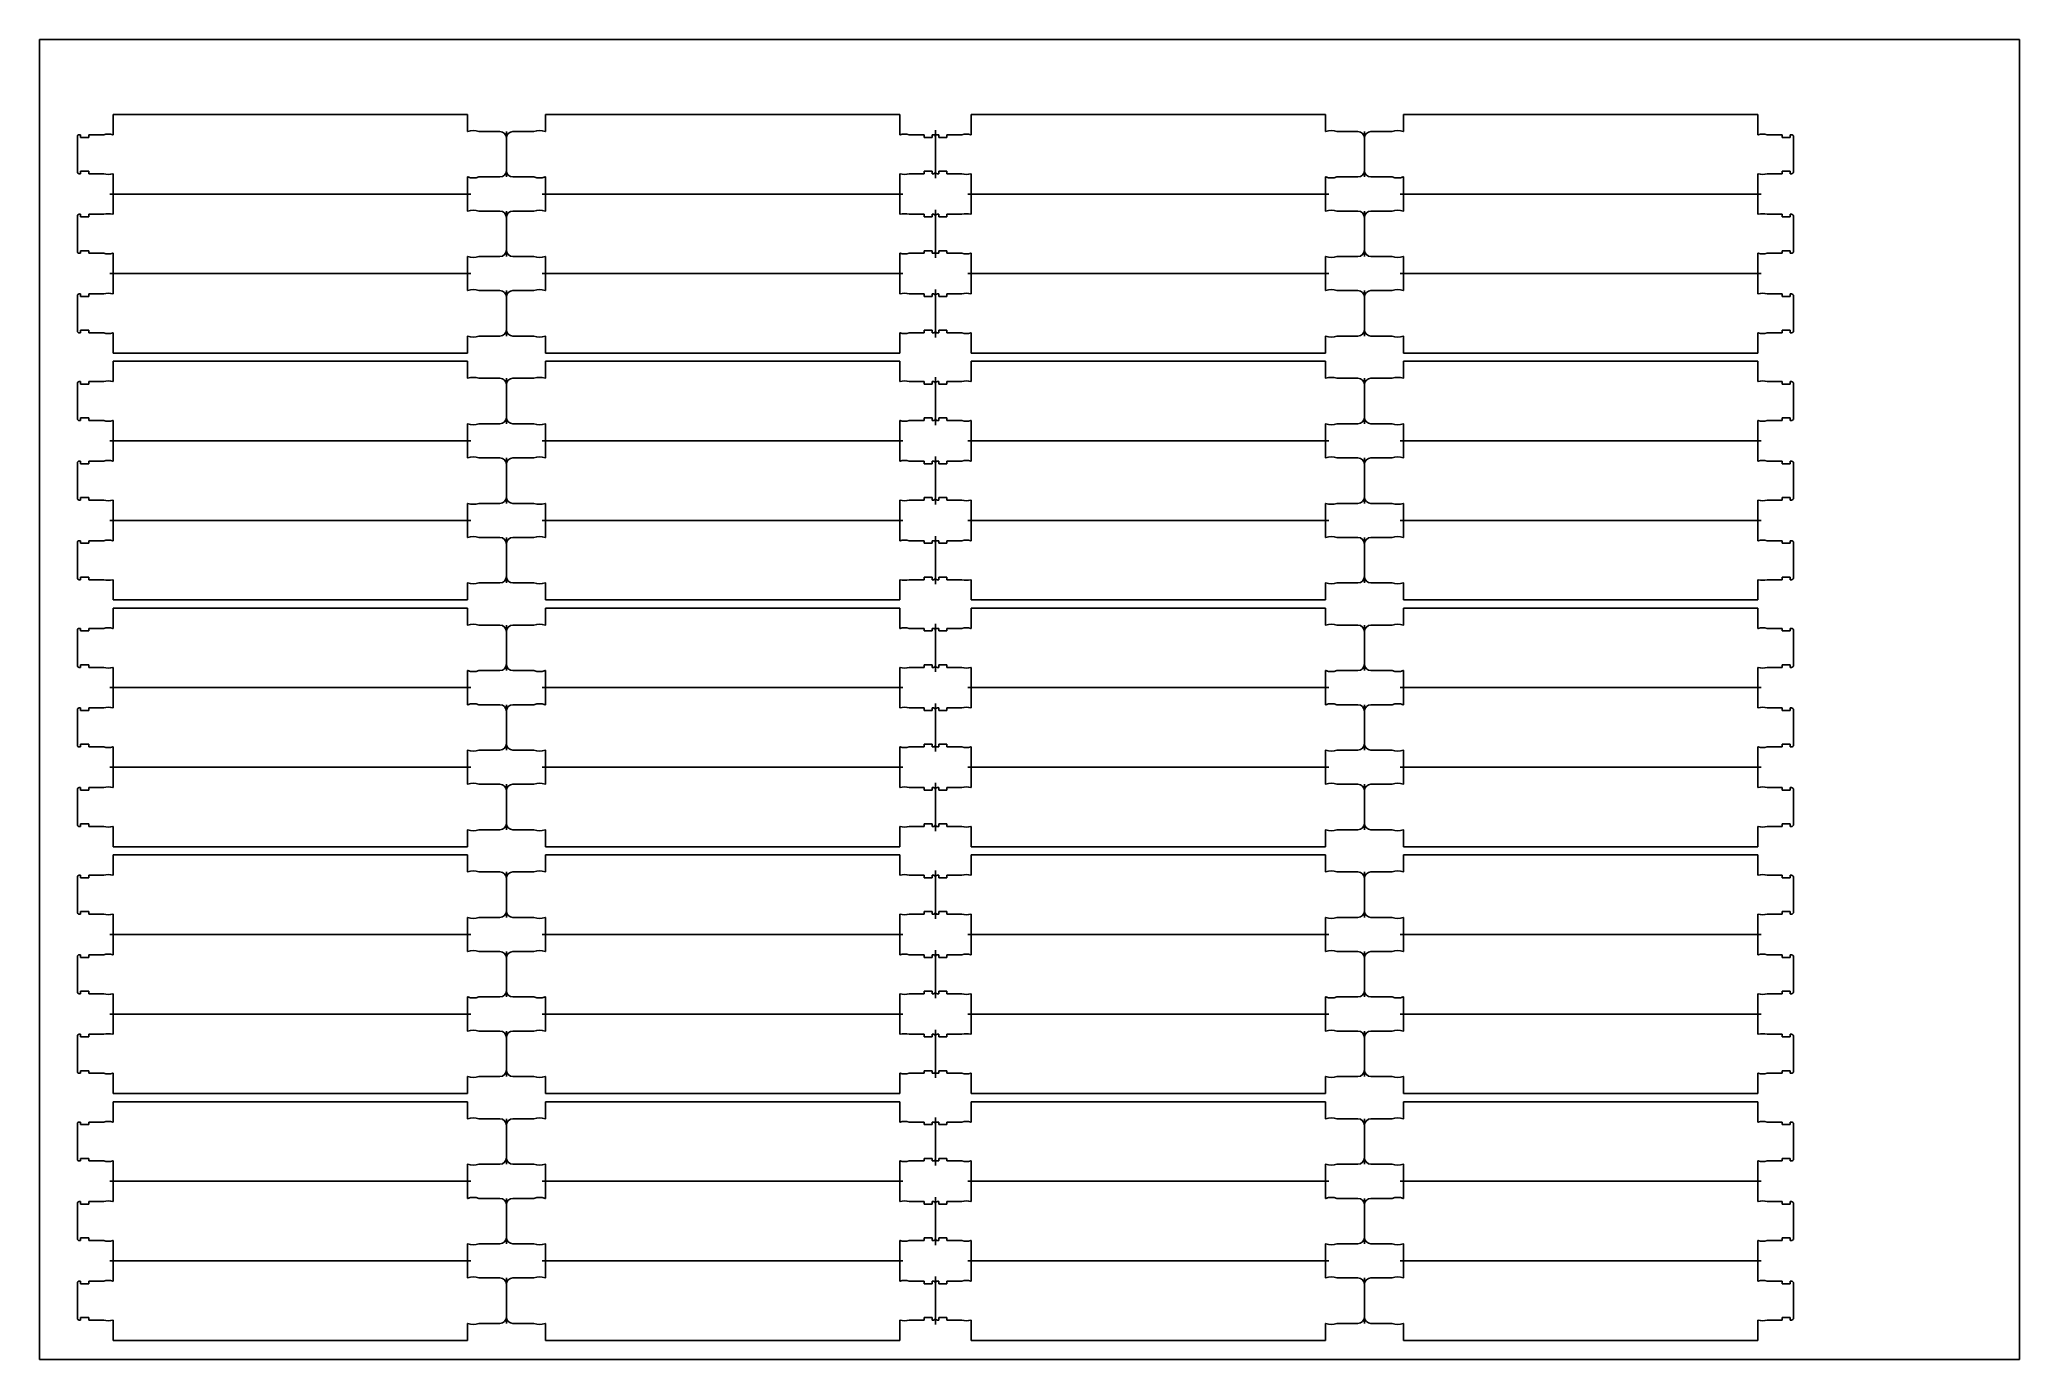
# Model space of a CAD drawing. Header units: inches. Extents: x -6 to 604, y -369 to 38.
import ezdxf

# ---------------------------------------------------------------- set-up
doc = ezdxf.new("R2010")
doc.units = ezdxf.units.IN
doc.header["$MEASUREMENT"] = 0
doc.linetypes.add('Continuous2', pattern=[0])
doc.layers.add('Unnamed Level 1', color=1, linetype='Continuous')

msp = doc.modelspace()

# ---------------------------------------------------------------- linework, layer by layer
at = {"color": 2, "linetype": 'Continuous2', "lineweight": -3, "true_color": 0xffff00}
msp.add_line((-5.54, 37.78), (604.06, 37.78), dxfattribs=at)
at = {"color": 1, "linetype": 'Continuous2', "lineweight": -3, "true_color": 0xff0000}
for p, q in [((17.09, 14.73), (17.09, 8.48)), ((126.2, 14.73), (17.09, 14.73)), ((126.2, 14.73), (126.2, 9.48)), ((150.2, 14.73), (259.3, 14.73)), ((150.2, 14.73), (150.2, 9.48)), ((259.3, 14.73), (259.3, 8.48)), ((281.3, 14.73), (281.3, 8.48)), ((390.4, 14.73), (281.3, 14.73)), ((390.4, 14.73), (390.4, 9.48)), ((414.4, 14.73), (523.5, 14.73)), ((414.4, 14.73), (414.4, 9.48)), ((523.5, 14.73), (523.5, 8.48)), ((6.09, -2.92), (6.09, 7.88)), ((6.69, 8.48), (7.09, 8.48)), ((7.09, 8.48), (7.09, 7.68)), ((7.09, 7.68), (9.59, 7.68)), ((9.59, 7.68), (9.59, 8.48)), ((9.59, 8.48), (14.19, 8.48)), ((16.99, 8.48), (17.09, 8.48)), ((126.2, 9.48), (126.3, 9.48)), ((129.71, 9.48), (136.2, 9.48)), ((146.68, 9.48), (140.2, 9.48)), ((150.2, 9.48), (150.1, 9.48)), ((259.4, 8.48), (259.3, 8.48)), ((266.8, 8.48), (262.2, 8.48)), ((266.8, 7.68), (266.8, 8.48)), ((269.3, 7.68), (266.8, 7.68)), ((269.7, 8.48), (269.3, 8.48)), ((269.3, 8.48), (269.3, 7.68)), ((270.9, 8.48), (271.3, 8.48)), ((271.3, 8.48), (271.3, 7.68)), ((271.3, 7.68), (273.8, 7.68)), ((273.8, 7.68), (273.8, 8.48)), ((273.8, 8.48), (278.4, 8.48)), ((281.2, 8.48), (281.3, 8.48)), ((390.4, 9.48), (390.5, 9.48)), ((393.91, 9.48), (400.4, 9.48)), ((410.89, 9.48), (404.4, 9.48)), ((414.4, 9.48), (414.3, 9.48)), ((523.6, 8.48), (523.5, 8.48)), ((531, 8.48), (526.4, 8.48)), ((531, 7.68), (531, 8.48)), ((533.5, 7.68), (531, 7.68)), ((533.9, 8.48), (533.5, 8.48)), ((533.5, 8.48), (533.5, 7.68)), ((534.5, -2.92), (534.5, 7.88)), ((6.69, -3.52), (7.09, -3.52)), ((9.59, -2.72), (7.09, -2.72)), ((7.09, -2.72), (7.09, -3.52)), ((9.59, -3.52), (9.59, -2.72)), ((9.59, -3.52), (14.19, -3.52)), ((16.99, -3.52), (17.09, -3.52)), ((17.09, -3.52), (17.09, -9.77)), ((126.2, -4.52), (126.3, -4.52)), ((126.2, -4.52), (126.2, -9.77)), ((129.71, -4.52), (136.2, -4.52)), ((146.68, -4.52), (140.2, -4.52)), ((150.2, -4.52), (150.1, -4.52)), ((150.2, -4.52), (150.2, -9.77)), ((259.3, -3.52), (259.3, -9.77)), ((259.4, -3.52), (259.3, -3.52)), ((266.8, -3.52), (262.2, -3.52)), ((266.8, -3.52), (266.8, -2.72)), ((266.8, -2.72), (269.3, -2.72)), ((269.3, -2.72), (269.3, -3.52)), ((269.7, -3.52), (269.3, -3.52)), ((270.9, -3.52), (271.3, -3.52)), ((273.8, -2.72), (271.3, -2.72)), ((271.3, -2.72), (271.3, -3.52)), ((273.8, -3.52), (273.8, -2.72)), ((273.8, -3.52), (278.4, -3.52)), ((281.2, -3.52), (281.3, -3.52)), ((281.3, -3.52), (281.3, -9.77)), ((390.4, -4.52), (390.5, -4.52)), ((390.4, -4.52), (390.4, -9.77)), ((393.91, -4.52), (400.4, -4.52)), ((410.89, -4.52), (404.4, -4.52)), ((414.4, -4.52), (414.3, -4.52)), ((414.4, -4.52), (414.4, -9.77)), ((523.5, -3.52), (523.5, -9.77)), ((523.6, -3.52), (523.5, -3.52)), ((531, -3.52), (526.4, -3.52)), ((531, -3.52), (531, -2.72)), ((531, -2.72), (533.5, -2.72)), ((533.5, -2.72), (533.5, -3.52)), ((533.9, -3.52), (533.5, -3.52)), ((17.09, -9.77), (17.09, -16.02)), ((126.2, -9.77), (126.2, -15.02)), ((150.2, -9.77), (150.2, -15.02)), ((259.3, -9.77), (259.3, -16.02)), ((281.3, -9.77), (281.3, -16.02)), ((390.4, -9.77), (390.4, -15.02)), ((414.4, -9.77), (414.4, -15.02)), ((523.5, -9.77), (523.5, -16.02)), ((6.09, -27.42), (6.09, -16.62)), ((6.69, -16.02), (7.09, -16.02)), ((7.09, -16.02), (7.09, -16.82)), ((7.09, -16.82), (9.59, -16.82)), ((9.59, -16.82), (9.59, -16.02)), ((9.59, -16.02), (14.19, -16.02)), ((16.99, -16.02), (17.09, -16.02)), ((126.2, -15.02), (126.3, -15.02)), ((129.71, -15.02), (136.2, -15.02)), ((146.68, -15.02), (140.2, -15.02)), ((150.2, -15.02), (150.1, -15.02)), ((259.4, -16.02), (259.3, -16.02)), ((266.8, -16.02), (262.2, -16.02)), ((266.8, -16.82), (266.8, -16.02)), ((269.3, -16.82), (266.8, -16.82)), ((269.7, -16.02), (269.3, -16.02)), ((269.3, -16.02), (269.3, -16.82)), ((270.9, -16.02), (271.3, -16.02)), ((271.3, -16.02), (271.3, -16.82)), ((271.3, -16.82), (273.8, -16.82)), ((273.8, -16.82), (273.8, -16.02)), ((273.8, -16.02), (278.4, -16.02)), ((281.2, -16.02), (281.3, -16.02)), ((390.4, -15.02), (390.5, -15.02)), ((393.91, -15.02), (400.4, -15.02)), ((410.89, -15.02), (404.4, -15.02)), ((414.4, -15.02), (414.3, -15.02)), ((523.6, -16.02), (523.5, -16.02)), ((531, -16.02), (526.4, -16.02)), ((531, -16.82), (531, -16.02)), ((533.5, -16.82), (531, -16.82)), ((533.9, -16.02), (533.5, -16.02)), ((533.5, -16.02), (533.5, -16.82)), ((534.5, -27.42), (534.5, -16.62)), ((6.69, -28.02), (7.09, -28.02)), ((9.59, -27.22), (7.09, -27.22)), ((7.09, -27.22), (7.09, -28.02)), ((9.59, -28.02), (9.59, -27.22)), ((9.59, -28.02), (14.19, -28.02)), ((16.99, -28.02), (17.09, -28.02)), ((17.09, -28.02), (17.09, -34.27)), ((126.2, -29.02), (126.3, -29.02)), ((126.2, -29.02), (126.2, -34.27)), ((129.71, -29.02), (136.2, -29.02)), ((146.68, -29.02), (140.2, -29.02)), ((150.2, -29.02), (150.1, -29.02)), ((150.2, -29.02), (150.2, -34.27)), ((259.3, -28.02), (259.3, -34.27)), ((259.4, -28.02), (259.3, -28.02)), ((266.8, -28.02), (262.2, -28.02)), ((266.8, -28.02), (266.8, -27.22)), ((266.8, -27.22), (269.3, -27.22)), ((269.3, -27.22), (269.3, -28.02)), ((269.7, -28.02), (269.3, -28.02)), ((270.9, -28.02), (271.3, -28.02)), ((273.8, -27.22), (271.3, -27.22)), ((271.3, -27.22), (271.3, -28.02)), ((273.8, -28.02), (273.8, -27.22)), ((273.8, -28.02), (278.4, -28.02)), ((281.2, -28.02), (281.3, -28.02)), ((281.3, -28.02), (281.3, -34.27)), ((390.4, -29.02), (390.5, -29.02)), ((390.4, -29.02), (390.4, -34.27)), ((393.91, -29.02), (400.4, -29.02)), ((410.89, -29.02), (404.4, -29.02)), ((414.4, -29.02), (414.3, -29.02)), ((414.4, -29.02), (414.4, -34.27)), ((523.5, -28.02), (523.5, -34.27)), ((523.6, -28.02), (523.5, -28.02)), ((531, -28.02), (526.4, -28.02)), ((531, -28.02), (531, -27.22)), ((531, -27.22), (533.5, -27.22)), ((533.5, -27.22), (533.5, -28.02)), ((533.9, -28.02), (533.5, -28.02)), ((17.09, -34.27), (17.09, -40.52)), ((126.2, -34.27), (126.2, -39.52)), ((150.2, -34.27), (150.2, -39.52)), ((259.3, -34.27), (259.3, -40.52)), ((281.3, -34.27), (281.3, -40.52)), ((390.4, -34.27), (390.4, -39.52)), ((414.4, -34.27), (414.4, -39.52)), ((523.5, -34.27), (523.5, -40.52)), ((6.09, -51.92), (6.09, -41.12)), ((6.69, -40.52), (7.09, -40.52)), ((7.09, -40.52), (7.09, -41.32)), ((7.09, -41.32), (9.59, -41.32)), ((9.59, -41.32), (9.59, -40.52)), ((9.59, -40.52), (14.19, -40.52)), ((16.99, -40.52), (17.09, -40.52)), ((126.2, -39.52), (126.3, -39.52)), ((129.71, -39.52), (136.2, -39.52)), ((146.68, -39.52), (140.2, -39.52)), ((150.2, -39.52), (150.1, -39.52)), ((259.4, -40.52), (259.3, -40.52)), ((266.8, -40.52), (262.2, -40.52)), ((266.8, -41.32), (266.8, -40.52)), ((269.3, -41.32), (266.8, -41.32)), ((269.7, -40.52), (269.3, -40.52)), ((269.3, -40.52), (269.3, -41.32)), ((270.9, -40.52), (271.3, -40.52)), ((271.3, -40.52), (271.3, -41.32)), ((271.3, -41.32), (273.8, -41.32)), ((273.8, -41.32), (273.8, -40.52)), ((273.8, -40.52), (278.4, -40.52)), ((281.2, -40.52), (281.3, -40.52)), ((390.4, -39.52), (390.5, -39.52)), ((393.91, -39.52), (400.4, -39.52)), ((410.89, -39.52), (404.4, -39.52)), ((414.4, -39.52), (414.3, -39.52)), ((523.6, -40.52), (523.5, -40.52)), ((531, -40.52), (526.4, -40.52)), ((531, -41.32), (531, -40.52)), ((533.5, -41.32), (531, -41.32)), ((533.9, -40.52), (533.5, -40.52)), ((533.5, -40.52), (533.5, -41.32)), ((534.5, -51.92), (534.5, -41.12)), ((6.69, -52.52), (7.09, -52.52)), ((9.59, -51.72), (7.09, -51.72)), ((7.09, -51.72), (7.09, -52.52)), ((9.59, -52.52), (9.59, -51.72)), ((9.59, -52.52), (14.19, -52.52)), ((16.99, -52.52), (17.09, -52.52)), ((17.09, -52.52), (17.09, -58.77)), ((126.2, -53.52), (126.3, -53.52)), ((126.2, -53.52), (126.2, -58.77)), ((129.71, -53.52), (136.2, -53.52)), ((146.68, -53.52), (140.2, -53.52)), ((150.2, -53.52), (150.1, -53.52)), ((150.2, -53.52), (150.2, -58.77)), ((259.3, -52.52), (259.3, -58.77)), ((259.4, -52.52), (259.3, -52.52)), ((266.8, -52.52), (262.2, -52.52)), ((266.8, -52.52), (266.8, -51.72)), ((266.8, -51.72), (269.3, -51.72)), ((269.3, -51.72), (269.3, -52.52)), ((269.7, -52.52), (269.3, -52.52)), ((270.9, -52.52), (271.3, -52.52)), ((273.8, -51.72), (271.3, -51.72)), ((271.3, -51.72), (271.3, -52.52)), ((273.8, -52.52), (273.8, -51.72)), ((273.8, -52.52), (278.4, -52.52)), ((281.2, -52.52), (281.3, -52.52)), ((281.3, -52.52), (281.3, -58.77)), ((390.4, -53.52), (390.5, -53.52)), ((390.4, -53.52), (390.4, -58.77)), ((393.91, -53.52), (400.4, -53.52)), ((410.89, -53.52), (404.4, -53.52)), ((414.4, -53.52), (414.3, -53.52)), ((414.4, -53.52), (414.4, -58.77)), ((523.5, -52.52), (523.5, -58.77)), ((523.6, -52.52), (523.5, -52.52)), ((531, -52.52), (526.4, -52.52)), ((531, -52.52), (531, -51.72)), ((531, -51.72), (533.5, -51.72)), ((533.5, -51.72), (533.5, -52.52)), ((533.9, -52.52), (533.5, -52.52)), ((126.2, -58.77), (17.09, -58.77)), ((150.2, -58.77), (259.3, -58.77)), ((390.4, -58.77), (281.3, -58.77)), ((414.4, -58.77), (523.5, -58.77)), ((17.09, -61.27), (17.09, -67.52)), ((126.2, -61.27), (17.09, -61.27)), ((126.2, -61.27), (126.2, -66.52)), ((126.2, -66.52), (126.3, -66.52)), ((129.71, -66.52), (136.2, -66.52)), ((146.68, -66.52), (140.2, -66.52)), ((150.2, -66.52), (150.1, -66.52)), ((150.2, -61.27), (259.3, -61.27)), ((150.2, -61.27), (150.2, -66.52)), ((259.3, -61.27), (259.3, -67.52)), ((281.3, -61.27), (281.3, -67.52)), ((390.4, -61.27), (281.3, -61.27)), ((390.4, -61.27), (390.4, -66.52)), ((390.4, -66.52), (390.5, -66.52)), ((393.91, -66.52), (400.4, -66.52)), ((410.89, -66.52), (404.4, -66.52)), ((414.4, -66.52), (414.3, -66.52)), ((414.4, -61.27), (523.5, -61.27)), ((414.4, -61.27), (414.4, -66.52)), ((523.5, -61.27), (523.5, -67.52)), ((6.09, -78.92), (6.09, -68.12)), ((6.69, -67.52), (7.09, -67.52)), ((7.09, -67.52), (7.09, -68.32)), ((7.09, -68.32), (9.59, -68.32)), ((9.59, -68.32), (9.59, -67.52)), ((9.59, -67.52), (14.19, -67.52)), ((16.99, -67.52), (17.09, -67.52)), ((259.4, -67.52), (259.3, -67.52)), ((266.8, -67.52), (262.2, -67.52)), ((266.8, -68.32), (266.8, -67.52)), ((269.3, -68.32), (266.8, -68.32)), ((269.7, -67.52), (269.3, -67.52)), ((269.3, -67.52), (269.3, -68.32)), ((270.9, -67.52), (271.3, -67.52)), ((271.3, -67.52), (271.3, -68.32)), ((271.3, -68.32), (273.8, -68.32)), ((273.8, -68.32), (273.8, -67.52)), ((273.8, -67.52), (278.4, -67.52)), ((281.2, -67.52), (281.3, -67.52)), ((523.6, -67.52), (523.5, -67.52)), ((531, -67.52), (526.4, -67.52)), ((531, -68.32), (531, -67.52)), ((533.5, -68.32), (531, -68.32)), ((533.9, -67.52), (533.5, -67.52)), ((533.5, -67.52), (533.5, -68.32)), ((534.5, -78.92), (534.5, -68.12)), ((9.59, -78.72), (7.09, -78.72)), ((7.09, -78.72), (7.09, -79.52)), ((9.59, -79.52), (9.59, -78.72)), ((266.8, -79.52), (266.8, -78.72)), ((266.8, -78.72), (269.3, -78.72)), ((269.3, -78.72), (269.3, -79.52)), ((273.8, -78.72), (271.3, -78.72)), ((271.3, -78.72), (271.3, -79.52)), ((273.8, -79.52), (273.8, -78.72)), ((531, -79.52), (531, -78.72)), ((531, -78.72), (533.5, -78.72)), ((533.5, -78.72), (533.5, -79.52)), ((6.69, -79.52), (7.09, -79.52)), ((9.59, -79.52), (14.19, -79.52)), ((16.99, -79.52), (17.09, -79.52)), ((17.09, -79.52), (17.09, -85.77)), ((126.2, -80.52), (126.3, -80.52)), ((126.2, -80.52), (126.2, -85.77)), ((129.71, -80.52), (136.2, -80.52)), ((146.68, -80.52), (140.2, -80.52)), ((150.2, -80.52), (150.1, -80.52)), ((150.2, -80.52), (150.2, -85.77)), ((259.3, -79.52), (259.3, -85.77)), ((259.4, -79.52), (259.3, -79.52)), ((266.8, -79.52), (262.2, -79.52)), ((269.7, -79.52), (269.3, -79.52)), ((270.9, -79.52), (271.3, -79.52)), ((273.8, -79.52), (278.4, -79.52)), ((281.2, -79.52), (281.3, -79.52)), ((281.3, -79.52), (281.3, -85.77)), ((390.4, -80.52), (390.5, -80.52)), ((390.4, -80.52), (390.4, -85.77)), ((393.91, -80.52), (400.4, -80.52)), ((410.89, -80.52), (404.4, -80.52)), ((414.4, -80.52), (414.3, -80.52)), ((414.4, -80.52), (414.4, -85.77)), ((523.5, -79.52), (523.5, -85.77)), ((523.6, -79.52), (523.5, -79.52)), ((531, -79.52), (526.4, -79.52)), ((533.9, -79.52), (533.5, -79.52)), ((17.09, -85.77), (17.09, -92.02)), ((126.2, -85.77), (126.2, -91.02)), ((126.2, -91.02), (126.3, -91.02)), ((129.71, -91.02), (136.2, -91.02)), ((146.68, -91.02), (140.2, -91.02)), ((150.2, -91.02), (150.1, -91.02)), ((150.2, -85.77), (150.2, -91.02)), ((259.3, -85.77), (259.3, -92.02)), ((281.3, -85.77), (281.3, -92.02)), ((390.4, -85.77), (390.4, -91.02)), ((390.4, -91.02), (390.5, -91.02)), ((393.91, -91.02), (400.4, -91.02)), ((410.89, -91.02), (404.4, -91.02)), ((414.4, -91.02), (414.3, -91.02)), ((414.4, -85.77), (414.4, -91.02)), ((523.5, -85.77), (523.5, -92.02)), ((6.09, -103.42), (6.09, -92.62)), ((6.69, -92.02), (7.09, -92.02)), ((7.09, -92.02), (7.09, -92.82)), ((7.09, -92.82), (9.59, -92.82)), ((9.59, -92.82), (9.59, -92.02)), ((9.59, -92.02), (14.19, -92.02)), ((16.99, -92.02), (17.09, -92.02)), ((259.4, -92.02), (259.3, -92.02)), ((266.8, -92.02), (262.2, -92.02)), ((266.8, -92.82), (266.8, -92.02)), ((269.3, -92.82), (266.8, -92.82)), ((269.7, -92.02), (269.3, -92.02)), ((269.3, -92.02), (269.3, -92.82)), ((270.9, -92.02), (271.3, -92.02)), ((271.3, -92.02), (271.3, -92.82)), ((271.3, -92.82), (273.8, -92.82)), ((273.8, -92.82), (273.8, -92.02)), ((273.8, -92.02), (278.4, -92.02)), ((281.2, -92.02), (281.3, -92.02)), ((523.6, -92.02), (523.5, -92.02)), ((531, -92.02), (526.4, -92.02)), ((531, -92.82), (531, -92.02)), ((533.5, -92.82), (531, -92.82)), ((533.9, -92.02), (533.5, -92.02)), ((533.5, -92.02), (533.5, -92.82)), ((534.5, -103.42), (534.5, -92.62)), ((9.59, -103.22), (7.09, -103.22)), ((7.09, -103.22), (7.09, -104.02)), ((9.59, -104.02), (9.59, -103.22)), ((266.8, -104.02), (266.8, -103.22)), ((266.8, -103.22), (269.3, -103.22)), ((269.3, -103.22), (269.3, -104.02)), ((273.8, -103.22), (271.3, -103.22)), ((271.3, -103.22), (271.3, -104.02)), ((273.8, -104.02), (273.8, -103.22)), ((531, -104.02), (531, -103.22)), ((531, -103.22), (533.5, -103.22)), ((533.5, -103.22), (533.5, -104.02)), ((6.69, -104.02), (7.09, -104.02)), ((9.59, -104.02), (14.19, -104.02)), ((16.99, -104.02), (17.09, -104.02)), ((17.09, -104.02), (17.09, -110.27)), ((126.2, -105.02), (126.3, -105.02)), ((126.2, -105.02), (126.2, -110.27)), ((129.71, -105.02), (136.2, -105.02)), ((146.68, -105.02), (140.2, -105.02)), ((150.2, -105.02), (150.1, -105.02)), ((150.2, -105.02), (150.2, -110.27)), ((259.3, -104.02), (259.3, -110.27)), ((259.4, -104.02), (259.3, -104.02)), ((266.8, -104.02), (262.2, -104.02)), ((269.7, -104.02), (269.3, -104.02)), ((270.9, -104.02), (271.3, -104.02)), ((273.8, -104.02), (278.4, -104.02)), ((281.2, -104.02), (281.3, -104.02)), ((281.3, -104.02), (281.3, -110.27)), ((390.4, -105.02), (390.5, -105.02)), ((390.4, -105.02), (390.4, -110.27)), ((393.91, -105.02), (400.4, -105.02)), ((410.89, -105.02), (404.4, -105.02)), ((414.4, -105.02), (414.3, -105.02)), ((414.4, -105.02), (414.4, -110.27)), ((523.5, -104.02), (523.5, -110.27)), ((523.6, -104.02), (523.5, -104.02)), ((531, -104.02), (526.4, -104.02)), ((533.9, -104.02), (533.5, -104.02)), ((17.09, -110.27), (17.09, -116.52)), ((126.2, -110.27), (126.2, -115.52)), ((126.2, -115.52), (126.3, -115.52)), ((129.71, -115.52), (136.2, -115.52)), ((146.68, -115.52), (140.2, -115.52)), ((150.2, -115.52), (150.1, -115.52)), ((150.2, -110.27), (150.2, -115.52)), ((259.3, -110.27), (259.3, -116.52)), ((281.3, -110.27), (281.3, -116.52)), ((390.4, -110.27), (390.4, -115.52)), ((390.4, -115.52), (390.5, -115.52)), ((393.91, -115.52), (400.4, -115.52)), ((410.89, -115.52), (404.4, -115.52)), ((414.4, -115.52), (414.3, -115.52)), ((414.4, -110.27), (414.4, -115.52)), ((523.5, -110.27), (523.5, -116.52)), ((6.09, -127.92), (6.09, -117.12)), ((6.69, -116.52), (7.09, -116.52)), ((7.09, -116.52), (7.09, -117.32)), ((7.09, -117.32), (9.59, -117.32)), ((9.59, -117.32), (9.59, -116.52)), ((9.59, -116.52), (14.19, -116.52)), ((16.99, -116.52), (17.09, -116.52)), ((259.4, -116.52), (259.3, -116.52)), ((266.8, -116.52), (262.2, -116.52)), ((266.8, -117.32), (266.8, -116.52)), ((269.3, -117.32), (266.8, -117.32)), ((269.7, -116.52), (269.3, -116.52)), ((269.3, -116.52), (269.3, -117.32)), ((270.9, -116.52), (271.3, -116.52)), ((271.3, -116.52), (271.3, -117.32)), ((271.3, -117.32), (273.8, -117.32)), ((273.8, -117.32), (273.8, -116.52)), ((273.8, -116.52), (278.4, -116.52)), ((281.2, -116.52), (281.3, -116.52)), ((523.6, -116.52), (523.5, -116.52)), ((531, -116.52), (526.4, -116.52)), ((531, -117.32), (531, -116.52)), ((533.5, -117.32), (531, -117.32)), ((533.9, -116.52), (533.5, -116.52)), ((533.5, -116.52), (533.5, -117.32)), ((534.5, -127.92), (534.5, -117.12)), ((9.59, -127.72), (7.09, -127.72)), ((7.09, -127.72), (7.09, -128.52)), ((9.59, -128.52), (9.59, -127.72)), ((266.8, -128.52), (266.8, -127.72)), ((266.8, -127.72), (269.3, -127.72)), ((269.3, -127.72), (269.3, -128.52)), ((273.8, -127.72), (271.3, -127.72)), ((271.3, -127.72), (271.3, -128.52)), ((273.8, -128.52), (273.8, -127.72)), ((531, -128.52), (531, -127.72)), ((531, -127.72), (533.5, -127.72)), ((533.5, -127.72), (533.5, -128.52)), ((6.69, -128.52), (7.09, -128.52)), ((9.59, -128.52), (14.19, -128.52)), ((16.99, -128.52), (17.09, -128.52)), ((17.09, -128.52), (17.09, -134.77)), ((126.2, -129.52), (126.3, -129.52)), ((126.2, -129.52), (126.2, -134.77)), ((129.71, -129.52), (136.2, -129.52)), ((146.68, -129.52), (140.2, -129.52)), ((150.2, -129.52), (150.1, -129.52)), ((150.2, -129.52), (150.2, -134.77)), ((259.3, -128.52), (259.3, -134.77)), ((259.4, -128.52), (259.3, -128.52)), ((266.8, -128.52), (262.2, -128.52)), ((269.7, -128.52), (269.3, -128.52)), ((270.9, -128.52), (271.3, -128.52)), ((273.8, -128.52), (278.4, -128.52)), ((281.2, -128.52), (281.3, -128.52)), ((281.3, -128.52), (281.3, -134.77)), ((390.4, -129.52), (390.5, -129.52)), ((390.4, -129.52), (390.4, -134.77)), ((393.91, -129.52), (400.4, -129.52)), ((410.89, -129.52), (404.4, -129.52)), ((414.4, -129.52), (414.3, -129.52)), ((414.4, -129.52), (414.4, -134.77)), ((523.5, -128.52), (523.5, -134.77)), ((523.6, -128.52), (523.5, -128.52)), ((531, -128.52), (526.4, -128.52)), ((533.9, -128.52), (533.5, -128.52)), ((126.2, -134.77), (17.09, -134.77)), ((17.09, -137.27), (17.09, -143.52)), ((126.2, -137.27), (17.09, -137.27)), ((126.2, -137.27), (126.2, -142.52)), ((150.2, -134.77), (259.3, -134.77)), ((150.2, -137.27), (259.3, -137.27)), ((150.2, -137.27), (150.2, -142.52)), ((259.3, -137.27), (259.3, -143.52)), ((390.4, -134.77), (281.3, -134.77)), ((281.3, -137.27), (281.3, -143.52)), ((390.4, -137.27), (281.3, -137.27)), ((390.4, -137.27), (390.4, -142.52)), ((414.4, -134.77), (523.5, -134.77)), ((414.4, -137.27), (523.5, -137.27)), ((414.4, -137.27), (414.4, -142.52)), ((523.5, -137.27), (523.5, -143.52)), ((6.09, -154.92), (6.09, -144.12)), ((6.69, -143.52), (7.09, -143.52)), ((7.09, -143.52), (7.09, -144.32)), ((7.09, -144.32), (9.59, -144.32)), ((9.59, -144.32), (9.59, -143.52)), ((9.59, -143.52), (14.19, -143.52)), ((16.99, -143.52), (17.09, -143.52)), ((126.2, -142.52), (126.3, -142.52)), ((129.71, -142.52), (136.2, -142.52)), ((146.68, -142.52), (140.2, -142.52)), ((150.2, -142.52), (150.1, -142.52)), ((259.4, -143.52), (259.3, -143.52)), ((266.8, -143.52), (262.2, -143.52)), ((266.8, -144.32), (266.8, -143.52)), ((269.3, -144.32), (266.8, -144.32)), ((269.7, -143.52), (269.3, -143.52)), ((269.3, -143.52), (269.3, -144.32)), ((270.9, -143.52), (271.3, -143.52)), ((271.3, -143.52), (271.3, -144.32)), ((271.3, -144.32), (273.8, -144.32)), ((273.8, -144.32), (273.8, -143.52)), ((273.8, -143.52), (278.4, -143.52)), ((281.2, -143.52), (281.3, -143.52)), ((390.4, -142.52), (390.5, -142.52)), ((393.91, -142.52), (400.4, -142.52)), ((410.89, -142.52), (404.4, -142.52)), ((414.4, -142.52), (414.3, -142.52)), ((523.6, -143.52), (523.5, -143.52)), ((531, -143.52), (526.4, -143.52)), ((531, -144.32), (531, -143.52)), ((533.5, -144.32), (531, -144.32)), ((533.9, -143.52), (533.5, -143.52)), ((533.5, -143.52), (533.5, -144.32)), ((534.5, -154.92), (534.5, -144.12)), ((6.69, -155.52), (7.09, -155.52)), ((9.59, -154.72), (7.09, -154.72)), ((7.09, -154.72), (7.09, -155.52)), ((9.59, -155.52), (9.59, -154.72)), ((9.59, -155.52), (14.19, -155.52)), ((16.99, -155.52), (17.09, -155.52)), ((17.09, -155.52), (17.09, -161.77)), ((126.2, -156.52), (126.3, -156.52)), ((126.2, -156.52), (126.2, -161.77)), ((129.71, -156.52), (136.2, -156.52)), ((146.68, -156.52), (140.2, -156.52)), ((150.2, -156.52), (150.1, -156.52)), ((150.2, -156.52), (150.2, -161.77)), ((259.3, -155.52), (259.3, -161.77)), ((259.4, -155.52), (259.3, -155.52)), ((266.8, -155.52), (262.2, -155.52)), ((266.8, -155.52), (266.8, -154.72)), ((266.8, -154.72), (269.3, -154.72)), ((269.3, -154.72), (269.3, -155.52)), ((269.7, -155.52), (269.3, -155.52)), ((270.9, -155.52), (271.3, -155.52)), ((273.8, -154.72), (271.3, -154.72)), ((271.3, -154.72), (271.3, -155.52)), ((273.8, -155.52), (273.8, -154.72)), ((273.8, -155.52), (278.4, -155.52)), ((281.2, -155.52), (281.3, -155.52)), ((281.3, -155.52), (281.3, -161.77)), ((390.4, -156.52), (390.5, -156.52)), ((390.4, -156.52), (390.4, -161.77)), ((393.91, -156.52), (400.4, -156.52)), ((410.89, -156.52), (404.4, -156.52)), ((414.4, -156.52), (414.3, -156.52)), ((414.4, -156.52), (414.4, -161.77)), ((523.5, -155.52), (523.5, -161.77)), ((523.6, -155.52), (523.5, -155.52)), ((531, -155.52), (526.4, -155.52)), ((531, -155.52), (531, -154.72)), ((531, -154.72), (533.5, -154.72)), ((533.5, -154.72), (533.5, -155.52)), ((533.9, -155.52), (533.5, -155.52)), ((17.09, -161.77), (17.09, -168.02)), ((126.2, -161.77), (126.2, -167.02)), ((150.2, -161.77), (150.2, -167.02)), ((259.3, -161.77), (259.3, -168.02)), ((281.3, -161.77), (281.3, -168.02)), ((390.4, -161.77), (390.4, -167.02)), ((414.4, -161.77), (414.4, -167.02)), ((523.5, -161.77), (523.5, -168.02)), ((6.09, -179.42), (6.09, -168.62)), ((6.69, -168.02), (7.09, -168.02)), ((7.09, -168.02), (7.09, -168.82)), ((7.09, -168.82), (9.59, -168.82)), ((9.59, -168.82), (9.59, -168.02)), ((9.59, -168.02), (14.19, -168.02)), ((16.99, -168.02), (17.09, -168.02)), ((126.2, -167.02), (126.3, -167.02)), ((129.71, -167.02), (136.2, -167.02)), ((146.68, -167.02), (140.2, -167.02)), ((150.2, -167.02), (150.1, -167.02)), ((259.4, -168.02), (259.3, -168.02)), ((266.8, -168.02), (262.2, -168.02)), ((266.8, -168.82), (266.8, -168.02)), ((269.3, -168.82), (266.8, -168.82)), ((269.7, -168.02), (269.3, -168.02)), ((269.3, -168.02), (269.3, -168.82)), ((270.9, -168.02), (271.3, -168.02)), ((271.3, -168.02), (271.3, -168.82)), ((271.3, -168.82), (273.8, -168.82)), ((273.8, -168.82), (273.8, -168.02)), ((273.8, -168.02), (278.4, -168.02)), ((281.2, -168.02), (281.3, -168.02)), ((390.4, -167.02), (390.5, -167.02)), ((393.91, -167.02), (400.4, -167.02)), ((410.89, -167.02), (404.4, -167.02)), ((414.4, -167.02), (414.3, -167.02)), ((523.6, -168.02), (523.5, -168.02)), ((531, -168.02), (526.4, -168.02)), ((531, -168.82), (531, -168.02)), ((533.5, -168.82), (531, -168.82)), ((533.9, -168.02), (533.5, -168.02)), ((533.5, -168.02), (533.5, -168.82)), ((534.5, -179.42), (534.5, -168.62)), ((6.69, -180.02), (7.09, -180.02)), ((9.59, -179.22), (7.09, -179.22)), ((7.09, -179.22), (7.09, -180.02)), ((9.59, -180.02), (9.59, -179.22)), ((9.59, -180.02), (14.19, -180.02)), ((16.99, -180.02), (17.09, -180.02)), ((17.09, -180.02), (17.09, -186.27)), ((126.2, -181.02), (126.3, -181.02)), ((126.2, -181.02), (126.2, -186.27)), ((129.71, -181.02), (136.2, -181.02)), ((146.68, -181.02), (140.2, -181.02)), ((150.2, -181.02), (150.1, -181.02)), ((150.2, -181.02), (150.2, -186.27)), ((259.3, -180.02), (259.3, -186.27)), ((259.4, -180.02), (259.3, -180.02)), ((266.8, -180.02), (262.2, -180.02)), ((266.8, -180.02), (266.8, -179.22)), ((266.8, -179.22), (269.3, -179.22)), ((269.3, -179.22), (269.3, -180.02)), ((269.7, -180.02), (269.3, -180.02)), ((270.9, -180.02), (271.3, -180.02)), ((273.8, -179.22), (271.3, -179.22)), ((271.3, -179.22), (271.3, -180.02)), ((273.8, -180.02), (273.8, -179.22)), ((273.8, -180.02), (278.4, -180.02)), ((281.2, -180.02), (281.3, -180.02)), ((281.3, -180.02), (281.3, -186.27)), ((390.4, -181.02), (390.5, -181.02)), ((390.4, -181.02), (390.4, -186.27)), ((393.91, -181.02), (400.4, -181.02)), ((410.89, -181.02), (404.4, -181.02)), ((414.4, -181.02), (414.3, -181.02)), ((414.4, -181.02), (414.4, -186.27)), ((523.5, -180.02), (523.5, -186.27)), ((523.6, -180.02), (523.5, -180.02)), ((531, -180.02), (526.4, -180.02)), ((531, -180.02), (531, -179.22)), ((531, -179.22), (533.5, -179.22)), ((533.5, -179.22), (533.5, -180.02)), ((533.9, -180.02), (533.5, -180.02)), ((17.09, -186.27), (17.09, -192.52)), ((126.2, -186.27), (126.2, -191.52)), ((150.2, -186.27), (150.2, -191.52)), ((259.3, -186.27), (259.3, -192.52)), ((281.3, -186.27), (281.3, -192.52)), ((390.4, -186.27), (390.4, -191.52)), ((414.4, -186.27), (414.4, -191.52)), ((523.5, -186.27), (523.5, -192.52)), ((6.09, -203.92), (6.09, -193.12)), ((6.69, -192.52), (7.09, -192.52)), ((7.09, -192.52), (7.09, -193.32)), ((7.09, -193.32), (9.59, -193.32)), ((9.59, -193.32), (9.59, -192.52)), ((9.59, -192.52), (14.19, -192.52)), ((16.99, -192.52), (17.09, -192.52)), ((126.2, -191.52), (126.3, -191.52)), ((129.71, -191.52), (136.2, -191.52)), ((146.68, -191.52), (140.2, -191.52)), ((150.2, -191.52), (150.1, -191.52)), ((259.4, -192.52), (259.3, -192.52)), ((266.8, -192.52), (262.2, -192.52)), ((266.8, -193.32), (266.8, -192.52)), ((269.3, -193.32), (266.8, -193.32)), ((269.7, -192.52), (269.3, -192.52)), ((269.3, -192.52), (269.3, -193.32)), ((270.9, -192.52), (271.3, -192.52)), ((271.3, -192.52), (271.3, -193.32)), ((271.3, -193.32), (273.8, -193.32)), ((273.8, -193.32), (273.8, -192.52)), ((273.8, -192.52), (278.4, -192.52)), ((281.2, -192.52), (281.3, -192.52)), ((390.4, -191.52), (390.5, -191.52)), ((393.91, -191.52), (400.4, -191.52)), ((410.89, -191.52), (404.4, -191.52)), ((414.4, -191.52), (414.3, -191.52)), ((523.6, -192.52), (523.5, -192.52)), ((531, -192.52), (526.4, -192.52)), ((531, -193.32), (531, -192.52)), ((533.5, -193.32), (531, -193.32)), ((533.9, -192.52), (533.5, -192.52)), ((533.5, -192.52), (533.5, -193.32)), ((534.5, -203.92), (534.5, -193.12)), ((6.69, -204.52), (7.09, -204.52)), ((9.59, -203.72), (7.09, -203.72)), ((7.09, -203.72), (7.09, -204.52)), ((9.59, -204.52), (9.59, -203.72)), ((9.59, -204.52), (14.19, -204.52)), ((16.99, -204.52), (17.09, -204.52)), ((17.09, -204.52), (17.09, -210.77)), ((126.2, -205.52), (126.3, -205.52)), ((126.2, -205.52), (126.2, -210.77)), ((129.71, -205.52), (136.2, -205.52)), ((146.68, -205.52), (140.2, -205.52)), ((150.2, -205.52), (150.1, -205.52)), ((150.2, -205.52), (150.2, -210.77)), ((259.3, -204.52), (259.3, -210.77)), ((259.4, -204.52), (259.3, -204.52)), ((266.8, -204.52), (262.2, -204.52)), ((266.8, -204.52), (266.8, -203.72)), ((266.8, -203.72), (269.3, -203.72)), ((269.3, -203.72), (269.3, -204.52)), ((269.7, -204.52), (269.3, -204.52)), ((270.9, -204.52), (271.3, -204.52)), ((273.8, -203.72), (271.3, -203.72)), ((271.3, -203.72), (271.3, -204.52)), ((273.8, -204.52), (273.8, -203.72)), ((273.8, -204.52), (278.4, -204.52)), ((281.2, -204.52), (281.3, -204.52)), ((281.3, -204.52), (281.3, -210.77)), ((390.4, -205.52), (390.5, -205.52)), ((390.4, -205.52), (390.4, -210.77)), ((393.91, -205.52), (400.4, -205.52)), ((410.89, -205.52), (404.4, -205.52)), ((414.4, -205.52), (414.3, -205.52)), ((414.4, -205.52), (414.4, -210.77)), ((523.5, -204.52), (523.5, -210.77)), ((523.6, -204.52), (523.5, -204.52)), ((531, -204.52), (526.4, -204.52)), ((531, -204.52), (531, -203.72)), ((531, -203.72), (533.5, -203.72)), ((533.5, -203.72), (533.5, -204.52)), ((533.9, -204.52), (533.5, -204.52)), ((126.2, -210.77), (17.09, -210.77)), ((17.09, -213.27), (17.09, -219.52)), ((126.2, -213.27), (17.09, -213.27)), ((126.2, -213.27), (126.2, -218.52)), ((150.2, -210.77), (259.3, -210.77)), ((150.2, -213.27), (259.3, -213.27)), ((150.2, -213.27), (150.2, -218.52)), ((259.3, -213.27), (259.3, -219.52)), ((390.4, -210.77), (281.3, -210.77)), ((281.3, -213.27), (281.3, -219.52)), ((390.4, -213.27), (281.3, -213.27)), ((390.4, -213.27), (390.4, -218.52)), ((414.4, -210.77), (523.5, -210.77)), ((414.4, -213.27), (523.5, -213.27)), ((414.4, -213.27), (414.4, -218.52)), ((523.5, -213.27), (523.5, -219.52)), ((126.2, -218.52), (126.3, -218.52)), ((129.71, -218.52), (136.2, -218.52)), ((146.68, -218.52), (140.2, -218.52)), ((150.2, -218.52), (150.1, -218.52)), ((390.4, -218.52), (390.5, -218.52)), ((393.91, -218.52), (400.4, -218.52)), ((410.89, -218.52), (404.4, -218.52)), ((414.4, -218.52), (414.3, -218.52)), ((6.09, -230.92), (6.09, -220.12)), ((6.69, -219.52), (7.09, -219.52)), ((7.09, -219.52), (7.09, -220.32)), ((7.09, -220.32), (9.59, -220.32)), ((9.59, -220.32), (9.59, -219.52)), ((9.59, -219.52), (14.19, -219.52)), ((16.99, -219.52), (17.09, -219.52)), ((259.4, -219.52), (259.3, -219.52)), ((266.8, -219.52), (262.2, -219.52)), ((266.8, -220.32), (266.8, -219.52)), ((269.3, -220.32), (266.8, -220.32)), ((269.7, -219.52), (269.3, -219.52)), ((269.3, -219.52), (269.3, -220.32)), ((270.9, -219.52), (271.3, -219.52)), ((271.3, -219.52), (271.3, -220.32)), ((271.3, -220.32), (273.8, -220.32)), ((273.8, -220.32), (273.8, -219.52)), ((273.8, -219.52), (278.4, -219.52)), ((281.2, -219.52), (281.3, -219.52)), ((523.6, -219.52), (523.5, -219.52)), ((531, -219.52), (526.4, -219.52)), ((531, -220.32), (531, -219.52)), ((533.5, -220.32), (531, -220.32)), ((533.9, -219.52), (533.5, -219.52)), ((533.5, -219.52), (533.5, -220.32)), ((534.5, -230.92), (534.5, -220.12)), ((6.69, -231.52), (7.09, -231.52)), ((9.59, -230.72), (7.09, -230.72)), ((7.09, -230.72), (7.09, -231.52)), ((9.59, -231.52), (9.59, -230.72)), ((9.59, -231.52), (14.19, -231.52)), ((16.99, -231.52), (17.09, -231.52)), ((17.09, -231.52), (17.09, -237.77)), ((259.3, -231.52), (259.3, -237.77)), ((259.4, -231.52), (259.3, -231.52)), ((266.8, -231.52), (262.2, -231.52)), ((266.8, -231.52), (266.8, -230.72)), ((266.8, -230.72), (269.3, -230.72)), ((269.3, -230.72), (269.3, -231.52)), ((269.7, -231.52), (269.3, -231.52)), ((270.9, -231.52), (271.3, -231.52)), ((273.8, -230.72), (271.3, -230.72)), ((271.3, -230.72), (271.3, -231.52)), ((273.8, -231.52), (273.8, -230.72)), ((273.8, -231.52), (278.4, -231.52)), ((281.2, -231.52), (281.3, -231.52)), ((281.3, -231.52), (281.3, -237.77)), ((523.5, -231.52), (523.5, -237.77)), ((523.6, -231.52), (523.5, -231.52)), ((531, -231.52), (526.4, -231.52)), ((531, -231.52), (531, -230.72)), ((531, -230.72), (533.5, -230.72)), ((533.5, -230.72), (533.5, -231.52)), ((533.9, -231.52), (533.5, -231.52)), ((126.2, -232.52), (126.3, -232.52)), ((126.2, -232.52), (126.2, -237.77)), ((129.71, -232.52), (136.2, -232.52)), ((146.68, -232.52), (140.2, -232.52)), ((150.2, -232.52), (150.1, -232.52)), ((150.2, -232.52), (150.2, -237.77)), ((390.4, -232.52), (390.5, -232.52)), ((390.4, -232.52), (390.4, -237.77)), ((393.91, -232.52), (400.4, -232.52)), ((410.89, -232.52), (404.4, -232.52)), ((414.4, -232.52), (414.3, -232.52)), ((414.4, -232.52), (414.4, -237.77)), ((17.09, -237.77), (17.09, -244.02)), ((126.2, -237.77), (126.2, -243.02)), ((126.2, -243.02), (126.3, -243.02)), ((129.71, -243.02), (136.2, -243.02)), ((146.68, -243.02), (140.2, -243.02)), ((150.2, -243.02), (150.1, -243.02)), ((150.2, -237.77), (150.2, -243.02)), ((259.3, -237.77), (259.3, -244.02)), ((281.3, -237.77), (281.3, -244.02)), ((390.4, -237.77), (390.4, -243.02)), ((390.4, -243.02), (390.5, -243.02)), ((393.91, -243.02), (400.4, -243.02)), ((410.89, -243.02), (404.4, -243.02)), ((414.4, -243.02), (414.3, -243.02)), ((414.4, -237.77), (414.4, -243.02)), ((523.5, -237.77), (523.5, -244.02)), ((6.09, -255.42), (6.09, -244.62)), ((6.69, -244.02), (7.09, -244.02)), ((7.09, -244.02), (7.09, -244.82)), ((7.09, -244.82), (9.59, -244.82)), ((9.59, -244.82), (9.59, -244.02)), ((9.59, -244.02), (14.19, -244.02)), ((16.99, -244.02), (17.09, -244.02)), ((259.4, -244.02), (259.3, -244.02)), ((266.8, -244.02), (262.2, -244.02)), ((266.8, -244.82), (266.8, -244.02)), ((269.3, -244.82), (266.8, -244.82)), ((269.7, -244.02), (269.3, -244.02)), ((269.3, -244.02), (269.3, -244.82)), ((270.9, -244.02), (271.3, -244.02)), ((271.3, -244.02), (271.3, -244.82)), ((271.3, -244.82), (273.8, -244.82)), ((273.8, -244.82), (273.8, -244.02)), ((273.8, -244.02), (278.4, -244.02)), ((281.2, -244.02), (281.3, -244.02)), ((523.6, -244.02), (523.5, -244.02)), ((531, -244.02), (526.4, -244.02)), ((531, -244.82), (531, -244.02)), ((533.5, -244.82), (531, -244.82)), ((533.9, -244.02), (533.5, -244.02)), ((533.5, -244.02), (533.5, -244.82)), ((534.5, -255.42), (534.5, -244.62)), ((6.69, -256.02), (7.09, -256.02)), ((9.59, -255.22), (7.09, -255.22)), ((7.09, -255.22), (7.09, -256.02)), ((9.59, -256.02), (9.59, -255.22)), ((9.59, -256.02), (14.19, -256.02)), ((16.99, -256.02), (17.09, -256.02)), ((17.09, -256.02), (17.09, -262.27)), ((259.3, -256.02), (259.3, -262.27)), ((259.4, -256.02), (259.3, -256.02)), ((266.8, -256.02), (262.2, -256.02)), ((266.8, -256.02), (266.8, -255.22)), ((266.8, -255.22), (269.3, -255.22)), ((269.3, -255.22), (269.3, -256.02)), ((269.7, -256.02), (269.3, -256.02)), ((270.9, -256.02), (271.3, -256.02)), ((273.8, -255.22), (271.3, -255.22)), ((271.3, -255.22), (271.3, -256.02)), ((273.8, -256.02), (273.8, -255.22)), ((273.8, -256.02), (278.4, -256.02)), ((281.2, -256.02), (281.3, -256.02)), ((281.3, -256.02), (281.3, -262.27)), ((523.5, -256.02), (523.5, -262.27)), ((523.6, -256.02), (523.5, -256.02)), ((531, -256.02), (526.4, -256.02)), ((531, -256.02), (531, -255.22)), ((531, -255.22), (533.5, -255.22)), ((533.5, -255.22), (533.5, -256.02)), ((533.9, -256.02), (533.5, -256.02)), ((126.2, -257.02), (126.3, -257.02)), ((126.2, -257.02), (126.2, -262.27)), ((129.71, -257.02), (136.2, -257.02)), ((146.68, -257.02), (140.2, -257.02)), ((150.2, -257.02), (150.1, -257.02)), ((150.2, -257.02), (150.2, -262.27)), ((390.4, -257.02), (390.5, -257.02)), ((390.4, -257.02), (390.4, -262.27)), ((393.91, -257.02), (400.4, -257.02)), ((410.89, -257.02), (404.4, -257.02)), ((414.4, -257.02), (414.3, -257.02)), ((414.4, -257.02), (414.4, -262.27)), ((17.09, -262.27), (17.09, -268.52)), ((126.2, -262.27), (126.2, -267.52)), ((126.2, -267.52), (126.3, -267.52)), ((129.71, -267.52), (136.2, -267.52)), ((146.68, -267.52), (140.2, -267.52)), ((150.2, -267.52), (150.1, -267.52)), ((150.2, -262.27), (150.2, -267.52)), ((259.3, -262.27), (259.3, -268.52)), ((281.3, -262.27), (281.3, -268.52)), ((390.4, -262.27), (390.4, -267.52)), ((390.4, -267.52), (390.5, -267.52)), ((393.91, -267.52), (400.4, -267.52)), ((410.89, -267.52), (404.4, -267.52)), ((414.4, -267.52), (414.3, -267.52)), ((414.4, -262.27), (414.4, -267.52)), ((523.5, -262.27), (523.5, -268.52)), ((6.09, -279.92), (6.09, -269.12)), ((6.69, -268.52), (7.09, -268.52)), ((7.09, -268.52), (7.09, -269.32)), ((7.09, -269.32), (9.59, -269.32)), ((9.59, -269.32), (9.59, -268.52)), ((9.59, -268.52), (14.19, -268.52)), ((16.99, -268.52), (17.09, -268.52)), ((259.4, -268.52), (259.3, -268.52)), ((266.8, -268.52), (262.2, -268.52)), ((266.8, -269.32), (266.8, -268.52)), ((269.3, -269.32), (266.8, -269.32)), ((269.7, -268.52), (269.3, -268.52)), ((269.3, -268.52), (269.3, -269.32)), ((270.9, -268.52), (271.3, -268.52)), ((271.3, -268.52), (271.3, -269.32)), ((271.3, -269.32), (273.8, -269.32)), ((273.8, -269.32), (273.8, -268.52)), ((273.8, -268.52), (278.4, -268.52)), ((281.2, -268.52), (281.3, -268.52)), ((523.6, -268.52), (523.5, -268.52)), ((531, -268.52), (526.4, -268.52)), ((531, -269.32), (531, -268.52)), ((533.5, -269.32), (531, -269.32)), ((533.9, -268.52), (533.5, -268.52)), ((533.5, -268.52), (533.5, -269.32)), ((534.5, -279.92), (534.5, -269.12)), ((9.59, -279.72), (7.09, -279.72)), ((7.09, -279.72), (7.09, -280.52)), ((9.59, -280.52), (9.59, -279.72)), ((266.8, -280.52), (266.8, -279.72)), ((266.8, -279.72), (269.3, -279.72)), ((269.3, -279.72), (269.3, -280.52)), ((273.8, -279.72), (271.3, -279.72)), ((271.3, -279.72), (271.3, -280.52)), ((273.8, -280.52), (273.8, -279.72)), ((531, -280.52), (531, -279.72)), ((531, -279.72), (533.5, -279.72)), ((533.5, -279.72), (533.5, -280.52)), ((6.69, -280.52), (7.09, -280.52)), ((9.59, -280.52), (14.19, -280.52)), ((16.99, -280.52), (17.09, -280.52)), ((17.09, -280.52), (17.09, -286.77)), ((126.2, -281.52), (126.3, -281.52)), ((126.2, -281.52), (126.2, -286.77)), ((129.71, -281.52), (136.2, -281.52)), ((146.68, -281.52), (140.2, -281.52)), ((150.2, -281.52), (150.1, -281.52)), ((150.2, -281.52), (150.2, -286.77)), ((259.3, -280.52), (259.3, -286.77)), ((259.4, -280.52), (259.3, -280.52)), ((266.8, -280.52), (262.2, -280.52)), ((269.7, -280.52), (269.3, -280.52)), ((270.9, -280.52), (271.3, -280.52)), ((273.8, -280.52), (278.4, -280.52)), ((281.2, -280.52), (281.3, -280.52)), ((281.3, -280.52), (281.3, -286.77)), ((390.4, -281.52), (390.5, -281.52)), ((390.4, -281.52), (390.4, -286.77)), ((393.91, -281.52), (400.4, -281.52)), ((410.89, -281.52), (404.4, -281.52)), ((414.4, -281.52), (414.3, -281.52)), ((414.4, -281.52), (414.4, -286.77)), ((523.5, -280.52), (523.5, -286.77)), ((523.6, -280.52), (523.5, -280.52)), ((531, -280.52), (526.4, -280.52)), ((533.9, -280.52), (533.5, -280.52)), ((126.2, -286.77), (17.09, -286.77)), ((17.09, -289.27), (17.09, -295.52)), ((126.2, -289.27), (17.09, -289.27)), ((126.2, -289.27), (126.2, -294.52)), ((150.2, -286.77), (259.3, -286.77)), ((150.2, -289.27), (259.3, -289.27)), ((150.2, -289.27), (150.2, -294.52)), ((259.3, -289.27), (259.3, -295.52)), ((390.4, -286.77), (281.3, -286.77)), ((281.3, -289.27), (281.3, -295.52)), ((390.4, -289.27), (281.3, -289.27)), ((390.4, -289.27), (390.4, -294.52)), ((414.4, -286.77), (523.5, -286.77)), ((414.4, -289.27), (523.5, -289.27)), ((414.4, -289.27), (414.4, -294.52)), ((523.5, -289.27), (523.5, -295.52)), ((6.09, -306.92), (6.09, -296.12)), ((6.69, -295.52), (7.09, -295.52)), ((7.09, -295.52), (7.09, -296.32)), ((7.09, -296.32), (9.59, -296.32)), ((9.59, -296.32), (9.59, -295.52)), ((9.59, -295.52), (14.19, -295.52)), ((16.99, -295.52), (17.09, -295.52)), ((126.2, -294.52), (126.3, -294.52)), ((129.71, -294.52), (136.2, -294.52)), ((146.68, -294.52), (140.2, -294.52)), ((150.2, -294.52), (150.1, -294.52)), ((259.4, -295.52), (259.3, -295.52)), ((266.8, -295.52), (262.2, -295.52)), ((266.8, -296.32), (266.8, -295.52)), ((269.3, -296.32), (266.8, -296.32)), ((269.7, -295.52), (269.3, -295.52)), ((269.3, -295.52), (269.3, -296.32)), ((270.9, -295.52), (271.3, -295.52)), ((271.3, -295.52), (271.3, -296.32)), ((271.3, -296.32), (273.8, -296.32)), ((273.8, -296.32), (273.8, -295.52)), ((273.8, -295.52), (278.4, -295.52)), ((281.2, -295.52), (281.3, -295.52)), ((390.4, -294.52), (390.5, -294.52)), ((393.91, -294.52), (400.4, -294.52)), ((410.89, -294.52), (404.4, -294.52)), ((414.4, -294.52), (414.3, -294.52)), ((523.6, -295.52), (523.5, -295.52)), ((531, -295.52), (526.4, -295.52)), ((531, -296.32), (531, -295.52)), ((533.5, -296.32), (531, -296.32)), ((533.9, -295.52), (533.5, -295.52)), ((533.5, -295.52), (533.5, -296.32)), ((534.5, -306.92), (534.5, -296.12)), ((6.69, -307.52), (7.09, -307.52)), ((9.59, -306.72), (7.09, -306.72)), ((7.09, -306.72), (7.09, -307.52)), ((9.59, -307.52), (9.59, -306.72)), ((9.59, -307.52), (14.19, -307.52)), ((16.99, -307.52), (17.09, -307.52)), ((17.09, -307.52), (17.09, -313.77)), ((126.2, -308.52), (126.3, -308.52)), ((126.2, -308.52), (126.2, -313.77)), ((129.71, -308.52), (136.2, -308.52)), ((146.68, -308.52), (140.2, -308.52)), ((150.2, -308.52), (150.1, -308.52)), ((150.2, -308.52), (150.2, -313.77)), ((259.3, -307.52), (259.3, -313.77)), ((259.4, -307.52), (259.3, -307.52)), ((266.8, -307.52), (262.2, -307.52)), ((266.8, -307.52), (266.8, -306.72)), ((266.8, -306.72), (269.3, -306.72)), ((269.3, -306.72), (269.3, -307.52)), ((269.7, -307.52), (269.3, -307.52)), ((270.9, -307.52), (271.3, -307.52)), ((273.8, -306.72), (271.3, -306.72)), ((271.3, -306.72), (271.3, -307.52)), ((273.8, -307.52), (273.8, -306.72)), ((273.8, -307.52), (278.4, -307.52)), ((281.2, -307.52), (281.3, -307.52)), ((281.3, -307.52), (281.3, -313.77)), ((390.4, -308.52), (390.5, -308.52)), ((390.4, -308.52), (390.4, -313.77)), ((393.91, -308.52), (400.4, -308.52)), ((410.89, -308.52), (404.4, -308.52)), ((414.4, -308.52), (414.3, -308.52)), ((414.4, -308.52), (414.4, -313.77)), ((523.5, -307.52), (523.5, -313.77)), ((523.6, -307.52), (523.5, -307.52)), ((531, -307.52), (526.4, -307.52)), ((531, -307.52), (531, -306.72)), ((531, -306.72), (533.5, -306.72)), ((533.5, -306.72), (533.5, -307.52)), ((533.9, -307.52), (533.5, -307.52)), ((17.09, -313.77), (17.09, -320.02)), ((126.2, -313.77), (126.2, -319.02)), ((150.2, -313.77), (150.2, -319.02)), ((259.3, -313.77), (259.3, -320.02)), ((281.3, -313.77), (281.3, -320.02)), ((390.4, -313.77), (390.4, -319.02)), ((414.4, -313.77), (414.4, -319.02)), ((523.5, -313.77), (523.5, -320.02)), ((6.09, -331.42), (6.09, -320.62)), ((6.69, -320.02), (7.09, -320.02)), ((7.09, -320.02), (7.09, -320.82)), ((7.09, -320.82), (9.59, -320.82)), ((9.59, -320.82), (9.59, -320.02)), ((9.59, -320.02), (14.19, -320.02)), ((16.99, -320.02), (17.09, -320.02)), ((126.2, -319.02), (126.3, -319.02)), ((129.71, -319.02), (136.2, -319.02)), ((146.68, -319.02), (140.2, -319.02)), ((150.2, -319.02), (150.1, -319.02)), ((259.4, -320.02), (259.3, -320.02)), ((266.8, -320.02), (262.2, -320.02)), ((266.8, -320.82), (266.8, -320.02)), ((269.3, -320.82), (266.8, -320.82)), ((269.7, -320.02), (269.3, -320.02)), ((269.3, -320.02), (269.3, -320.82)), ((270.9, -320.02), (271.3, -320.02)), ((271.3, -320.02), (271.3, -320.82)), ((271.3, -320.82), (273.8, -320.82)), ((273.8, -320.82), (273.8, -320.02)), ((273.8, -320.02), (278.4, -320.02)), ((281.2, -320.02), (281.3, -320.02)), ((390.4, -319.02), (390.5, -319.02)), ((393.91, -319.02), (400.4, -319.02)), ((410.89, -319.02), (404.4, -319.02)), ((414.4, -319.02), (414.3, -319.02)), ((523.6, -320.02), (523.5, -320.02)), ((531, -320.02), (526.4, -320.02)), ((531, -320.82), (531, -320.02)), ((533.5, -320.82), (531, -320.82)), ((533.9, -320.02), (533.5, -320.02)), ((533.5, -320.02), (533.5, -320.82)), ((534.5, -331.42), (534.5, -320.62)), ((6.69, -332.02), (7.09, -332.02)), ((9.59, -331.22), (7.09, -331.22)), ((7.09, -331.22), (7.09, -332.02)), ((9.59, -332.02), (9.59, -331.22)), ((9.59, -332.02), (14.19, -332.02)), ((16.99, -332.02), (17.09, -332.02)), ((17.09, -332.02), (17.09, -338.27)), ((126.2, -333.02), (126.3, -333.02)), ((126.2, -333.02), (126.2, -338.27)), ((129.71, -333.02), (136.2, -333.02)), ((146.68, -333.02), (140.2, -333.02)), ((150.2, -333.02), (150.1, -333.02)), ((150.2, -333.02), (150.2, -338.27)), ((259.3, -332.02), (259.3, -338.27)), ((259.4, -332.02), (259.3, -332.02)), ((266.8, -332.02), (262.2, -332.02)), ((266.8, -332.02), (266.8, -331.22)), ((266.8, -331.22), (269.3, -331.22)), ((269.3, -331.22), (269.3, -332.02)), ((269.7, -332.02), (269.3, -332.02)), ((270.9, -332.02), (271.3, -332.02)), ((273.8, -331.22), (271.3, -331.22)), ((271.3, -331.22), (271.3, -332.02)), ((273.8, -332.02), (273.8, -331.22)), ((273.8, -332.02), (278.4, -332.02)), ((281.2, -332.02), (281.3, -332.02)), ((281.3, -332.02), (281.3, -338.27)), ((390.4, -333.02), (390.5, -333.02)), ((390.4, -333.02), (390.4, -338.27)), ((393.91, -333.02), (400.4, -333.02)), ((410.89, -333.02), (404.4, -333.02)), ((414.4, -333.02), (414.3, -333.02)), ((414.4, -333.02), (414.4, -338.27)), ((523.5, -332.02), (523.5, -338.27)), ((523.6, -332.02), (523.5, -332.02)), ((531, -332.02), (526.4, -332.02)), ((531, -332.02), (531, -331.22)), ((531, -331.22), (533.5, -331.22)), ((533.5, -331.22), (533.5, -332.02)), ((533.9, -332.02), (533.5, -332.02)), ((17.09, -338.27), (17.09, -344.52)), ((126.2, -338.27), (126.2, -343.52)), ((150.2, -338.27), (150.2, -343.52)), ((259.3, -338.27), (259.3, -344.52)), ((281.3, -338.27), (281.3, -344.52)), ((390.4, -338.27), (390.4, -343.52)), ((414.4, -338.27), (414.4, -343.52)), ((523.5, -338.27), (523.5, -344.52)), ((6.09, -355.92), (6.09, -345.12)), ((6.69, -344.52), (7.09, -344.52)), ((7.09, -344.52), (7.09, -345.32)), ((7.09, -345.32), (9.59, -345.32)), ((9.59, -345.32), (9.59, -344.52)), ((9.59, -344.52), (14.19, -344.52)), ((16.99, -344.52), (17.09, -344.52)), ((126.2, -343.52), (126.3, -343.52)), ((129.71, -343.52), (136.2, -343.52)), ((146.68, -343.52), (140.2, -343.52)), ((150.2, -343.52), (150.1, -343.52)), ((259.4, -344.52), (259.3, -344.52)), ((266.8, -344.52), (262.2, -344.52)), ((266.8, -345.32), (266.8, -344.52)), ((269.3, -345.32), (266.8, -345.32)), ((269.7, -344.52), (269.3, -344.52)), ((269.3, -344.52), (269.3, -345.32)), ((270.9, -344.52), (271.3, -344.52)), ((271.3, -344.52), (271.3, -345.32)), ((271.3, -345.32), (273.8, -345.32)), ((273.8, -345.32), (273.8, -344.52)), ((273.8, -344.52), (278.4, -344.52)), ((281.2, -344.52), (281.3, -344.52)), ((390.4, -343.52), (390.5, -343.52)), ((393.91, -343.52), (400.4, -343.52)), ((410.89, -343.52), (404.4, -343.52)), ((414.4, -343.52), (414.3, -343.52)), ((523.6, -344.52), (523.5, -344.52)), ((531, -344.52), (526.4, -344.52)), ((531, -345.32), (531, -344.52)), ((533.5, -345.32), (531, -345.32)), ((533.9, -344.52), (533.5, -344.52)), ((533.5, -344.52), (533.5, -345.32)), ((534.5, -355.92), (534.5, -345.12)), ((6.69, -356.52), (7.09, -356.52)), ((9.59, -355.72), (7.09, -355.72)), ((7.09, -355.72), (7.09, -356.52)), ((9.59, -356.52), (9.59, -355.72)), ((9.59, -356.52), (14.19, -356.52)), ((16.99, -356.52), (17.09, -356.52)), ((17.09, -356.52), (17.09, -362.77)), ((126.2, -357.52), (126.3, -357.52)), ((126.2, -357.52), (126.2, -362.77)), ((129.71, -357.52), (136.2, -357.52)), ((146.68, -357.52), (140.2, -357.52)), ((150.2, -357.52), (150.1, -357.52)), ((150.2, -357.52), (150.2, -362.77)), ((259.3, -356.52), (259.3, -362.77)), ((259.4, -356.52), (259.3, -356.52)), ((266.8, -356.52), (262.2, -356.52)), ((266.8, -356.52), (266.8, -355.72)), ((266.8, -355.72), (269.3, -355.72)), ((269.3, -355.72), (269.3, -356.52)), ((269.7, -356.52), (269.3, -356.52)), ((270.9, -356.52), (271.3, -356.52)), ((273.8, -355.72), (271.3, -355.72)), ((271.3, -355.72), (271.3, -356.52)), ((273.8, -356.52), (273.8, -355.72)), ((273.8, -356.52), (278.4, -356.52)), ((281.2, -356.52), (281.3, -356.52)), ((281.3, -356.52), (281.3, -362.77)), ((390.4, -357.52), (390.5, -357.52)), ((390.4, -357.52), (390.4, -362.77)), ((393.91, -357.52), (400.4, -357.52)), ((410.89, -357.52), (404.4, -357.52)), ((414.4, -357.52), (414.3, -357.52)), ((414.4, -357.52), (414.4, -362.77)), ((523.5, -356.52), (523.5, -362.77)), ((523.6, -356.52), (523.5, -356.52)), ((531, -356.52), (526.4, -356.52)), ((531, -356.52), (531, -355.72)), ((531, -355.72), (533.5, -355.72)), ((533.5, -355.72), (533.5, -356.52)), ((533.9, -356.52), (533.5, -356.52)), ((126.2, -362.77), (17.09, -362.77)), ((150.2, -362.77), (259.3, -362.77)), ((390.4, -362.77), (281.3, -362.77)), ((414.4, -362.77), (523.5, -362.77))]:
    msp.add_line(p, q, dxfattribs=at)
at = {"color": 5, "linetype": 'Continuous2', "lineweight": -3, "true_color": 0x0000ff}
for p, q in [((138.2, 9.48), (138.2, -4.52)), ((270.3, -4.92), (270.3, 9.88)), ((402.4, 9.48), (402.4, -4.52)), ((127.2, -9.77), (16.09, -9.77)), ((149.2, -9.77), (260.3, -9.77)), ((391.4, -9.77), (280.3, -9.77)), ((413.4, -9.77), (524.5, -9.77)), ((138.2, -15.02), (138.2, -29.02)), ((270.3, -29.42), (270.3, -14.62)), ((402.4, -15.02), (402.4, -29.02)), ((127.2, -34.27), (16.09, -34.27)), ((149.2, -34.27), (260.3, -34.27)), ((391.4, -34.27), (280.3, -34.27)), ((413.4, -34.27), (524.5, -34.27)), ((138.2, -39.52), (138.2, -53.52)), ((270.3, -53.92), (270.3, -39.12)), ((402.4, -39.52), (402.4, -53.52)), ((138.2, -66.52), (138.2, -80.52)), ((270.3, -80.92), (270.3, -66.12)), ((402.4, -66.52), (402.4, -80.52)), ((127.2, -85.77), (16.09, -85.77)), ((138.2, -91.02), (138.2, -105.02)), ((149.2, -85.77), (260.3, -85.77)), ((270.3, -105.42), (270.3, -90.62)), ((391.4, -85.77), (280.3, -85.77)), ((402.4, -91.02), (402.4, -105.02)), ((413.4, -85.77), (524.5, -85.77)), ((127.2, -110.27), (16.09, -110.27)), ((138.2, -115.52), (138.2, -129.52)), ((149.2, -110.27), (260.3, -110.27)), ((270.3, -129.92), (270.3, -115.12)), ((391.4, -110.27), (280.3, -110.27)), ((402.4, -115.52), (402.4, -129.52)), ((413.4, -110.27), (524.5, -110.27)), ((138.2, -142.52), (138.2, -156.52)), ((270.3, -156.92), (270.3, -142.12)), ((402.4, -142.52), (402.4, -156.52)), ((127.2, -161.77), (16.09, -161.77)), ((149.2, -161.77), (260.3, -161.77)), ((391.4, -161.77), (280.3, -161.77)), ((413.4, -161.77), (524.5, -161.77)), ((138.2, -167.02), (138.2, -181.02)), ((270.3, -181.42), (270.3, -166.62)), ((402.4, -167.02), (402.4, -181.02)), ((127.2, -186.27), (16.09, -186.27)), ((149.2, -186.27), (260.3, -186.27)), ((391.4, -186.27), (280.3, -186.27)), ((413.4, -186.27), (524.5, -186.27)), ((138.2, -191.52), (138.2, -205.52)), ((270.3, -205.92), (270.3, -191.12)), ((402.4, -191.52), (402.4, -205.52)), ((138.2, -218.52), (138.2, -232.52)), ((270.3, -232.92), (270.3, -218.12)), ((402.4, -218.52), (402.4, -232.52)), ((127.2, -237.77), (16.09, -237.77)), ((138.2, -243.02), (138.2, -257.02)), ((149.2, -237.77), (260.3, -237.77)), ((270.3, -257.42), (270.3, -242.62)), ((391.4, -237.77), (280.3, -237.77)), ((402.4, -243.02), (402.4, -257.02)), ((413.4, -237.77), (524.5, -237.77)), ((127.2, -262.27), (16.09, -262.27)), ((138.2, -267.52), (138.2, -281.52)), ((149.2, -262.27), (260.3, -262.27)), ((270.3, -281.92), (270.3, -267.12)), ((391.4, -262.27), (280.3, -262.27)), ((402.4, -267.52), (402.4, -281.52)), ((413.4, -262.27), (524.5, -262.27)), ((138.2, -294.52), (138.2, -308.52)), ((270.3, -308.92), (270.3, -294.12)), ((402.4, -294.52), (402.4, -308.52)), ((127.2, -313.77), (16.09, -313.77)), ((149.2, -313.77), (260.3, -313.77)), ((391.4, -313.77), (280.3, -313.77)), ((413.4, -313.77), (524.5, -313.77)), ((138.2, -319.02), (138.2, -333.02)), ((270.3, -333.42), (270.3, -318.62)), ((402.4, -319.02), (402.4, -333.02)), ((127.2, -338.27), (16.09, -338.27)), ((149.2, -338.27), (260.3, -338.27)), ((391.4, -338.27), (280.3, -338.27)), ((413.4, -338.27), (524.5, -338.27)), ((138.2, -343.52), (138.2, -357.52)), ((270.3, -357.92), (270.3, -343.12)), ((402.4, -343.52), (402.4, -357.52))]:
    msp.add_line(p, q, dxfattribs=at)
at = {"color": 1, "linetype": 'Continuous2', "lineweight": -3, "true_color": 0xff0000}
for centre, radius, start, end in [((6.69, 7.88), 0.6, 90, 180), ((15.59, 3.68), 5, 73.7398, 106.2602), ((128, 4.78), 5, 70.05156, 109.94844), ((136.2, 7.48), 2, 0, 90), ((140.2, 7.48), 2, 90, 180), ((148.39, 4.78), 5, 70.05156, 109.94844), ((260.8, 3.68), 5, 73.7398, 106.2602), ((269.7, 7.88), 0.6, 360, 90), ((270.9, 7.88), 0.6, 90, 180), ((279.8, 3.68), 5, 73.7398, 106.2602), ((392.21, 4.78), 5, 70.05156, 109.94844), ((400.4, 7.48), 2, 0, 90), ((404.4, 7.48), 2, 90, 180), ((412.59, 4.78), 5, 70.05156, 109.94844), ((525, 3.68), 5, 73.7398, 106.2602), ((533.9, 7.88), 0.6, 360, 90), ((6.69, -2.92), 0.6, 180, 270), ((15.59, 1.28), 5, 253.7398, 286.2602), ((128, 0.18), 5, 250.05156, 289.94844), ((136.2, -2.52), 2, 270, 360), ((140.2, -2.52), 2, 180, 270), ((148.39, 0.18), 5, 250.05156, 289.94844), ((260.8, 1.28), 5, 253.7398, 286.2602), ((269.7, -2.92), 0.6, 270, 360), ((270.9, -2.92), 0.6, 180, 270), ((279.8, 1.28), 5, 253.7398, 286.2602), ((392.21, 0.18), 5, 250.05156, 289.94844), ((400.4, -2.52), 2, 270, 360), ((404.4, -2.52), 2, 180, 270), ((412.59, 0.18), 5, 250.05156, 289.94844), ((525, 1.28), 5, 253.7398, 286.2602), ((533.9, -2.92), 0.6, 270, 360), ((6.69, -16.62), 0.6, 90, 180), ((15.59, -20.82), 5, 73.7398, 106.2602), ((128, -19.72), 5, 70.05156, 109.94844), ((136.2, -17.02), 2, 0, 90), ((140.2, -17.02), 2, 90, 180), ((148.39, -19.72), 5, 70.05156, 109.94844), ((260.8, -20.82), 5, 73.7398, 106.2602), ((269.7, -16.62), 0.6, 360, 90), ((270.9, -16.62), 0.6, 90, 180), ((279.8, -20.82), 5, 73.7398, 106.2602), ((392.21, -19.72), 5, 70.05156, 109.94844), ((400.4, -17.02), 2, 0, 90), ((404.4, -17.02), 2, 90, 180), ((412.59, -19.72), 5, 70.05156, 109.94844), ((525, -20.82), 5, 73.7398, 106.2602), ((533.9, -16.62), 0.6, 360, 90), ((6.69, -27.42), 0.6, 180, 270), ((15.59, -23.22), 5, 253.7398, 286.2602), ((128, -24.32), 5, 250.05156, 289.94844), ((136.2, -27.02), 2, 270, 360), ((140.2, -27.02), 2, 180, 270), ((148.39, -24.32), 5, 250.05156, 289.94844), ((260.8, -23.22), 5, 253.7398, 286.2602), ((269.7, -27.42), 0.6, 270, 360), ((270.9, -27.42), 0.6, 180, 270), ((279.8, -23.22), 5, 253.7398, 286.2602), ((392.21, -24.32), 5, 250.05156, 289.94844), ((400.4, -27.02), 2, 270, 360), ((404.4, -27.02), 2, 180, 270), ((412.59, -24.32), 5, 250.05156, 289.94844), ((525, -23.22), 5, 253.7398, 286.2602), ((533.9, -27.42), 0.6, 270, 360), ((6.69, -41.12), 0.6, 90, 180), ((15.59, -45.32), 5, 73.7398, 106.2602), ((128, -44.22), 5, 70.05156, 109.94844), ((136.2, -41.52), 2, 0, 90), ((140.2, -41.52), 2, 90, 180), ((148.39, -44.22), 5, 70.05156, 109.94844), ((260.8, -45.32), 5, 73.7398, 106.2602), ((269.7, -41.12), 0.6, 360, 90), ((270.9, -41.12), 0.6, 90, 180), ((279.8, -45.32), 5, 73.7398, 106.2602), ((392.21, -44.22), 5, 70.05156, 109.94844), ((400.4, -41.52), 2, 0, 90), ((404.4, -41.52), 2, 90, 180), ((412.59, -44.22), 5, 70.05156, 109.94844), ((525, -45.32), 5, 73.7398, 106.2602), ((533.9, -41.12), 0.6, 360, 90), ((6.69, -51.92), 0.6, 180, 270), ((15.59, -47.72), 5, 253.7398, 286.2602), ((128, -48.82), 5, 250.05156, 289.94844), ((136.2, -51.52), 2, 270, 360), ((140.2, -51.52), 2, 180, 270), ((148.39, -48.82), 5, 250.05156, 289.94844), ((260.8, -47.72), 5, 253.7398, 286.2602), ((269.7, -51.92), 0.6, 270, 360), ((270.9, -51.92), 0.6, 180, 270), ((279.8, -47.72), 5, 253.7398, 286.2602), ((392.21, -48.82), 5, 250.05156, 289.94844), ((400.4, -51.52), 2, 270, 360), ((404.4, -51.52), 2, 180, 270), ((412.59, -48.82), 5, 250.05156, 289.94844), ((525, -47.72), 5, 253.7398, 286.2602), ((533.9, -51.92), 0.6, 270, 0), ((128, -71.22), 5, 70.05156, 109.94844), ((136.2, -68.52), 2, 0, 90), ((140.2, -68.52), 2, 90, 180), ((148.39, -71.22), 5, 70.05156, 109.94844), ((392.21, -71.22), 5, 70.05156, 109.94844), ((400.4, -68.52), 2, 0, 90), ((404.4, -68.52), 2, 90, 180), ((412.59, -71.22), 5, 70.05156, 109.94844), ((6.69, -68.12), 0.6, 90, 180), ((15.59, -72.32), 5, 73.7398, 106.2602), ((260.8, -72.32), 5, 73.7398, 106.2602), ((269.7, -68.12), 0.6, 360, 90), ((270.9, -68.12), 0.6, 90, 180), ((279.8, -72.32), 5, 73.7398, 106.2602), ((525, -72.32), 5, 73.7398, 106.2602), ((533.9, -68.12), 0.6, 360, 90), ((6.69, -78.92), 0.6, 180, 270), ((136.2, -78.52), 2, 270, 360), ((140.2, -78.52), 2, 180, 270), ((269.7, -78.92), 0.6, 270, 360), ((270.9, -78.92), 0.6, 180, 270), ((400.4, -78.52), 2, 270, 360), ((404.4, -78.52), 2, 180, 270), ((533.9, -78.92), 0.6, 270, 360), ((15.59, -74.72), 5, 253.7398, 286.2602), ((128, -75.82), 5, 250.05156, 289.94844), ((148.39, -75.82), 5, 250.05156, 289.94844), ((260.8, -74.72), 5, 253.7398, 286.2602), ((279.8, -74.72), 5, 253.7398, 286.2602), ((392.21, -75.82), 5, 250.05156, 289.94844), ((412.59, -75.82), 5, 250.05156, 289.94844), ((525, -74.72), 5, 253.7398, 286.2602), ((128, -95.72), 5, 70.05156, 109.94844), ((136.2, -93.02), 2, 0, 90), ((140.2, -93.02), 2, 90, 180), ((148.39, -95.72), 5, 70.05156, 109.94844), ((392.21, -95.72), 5, 70.05156, 109.94844), ((400.4, -93.02), 2, 0, 90), ((404.4, -93.02), 2, 90, 180), ((412.59, -95.72), 5, 70.05156, 109.94844), ((6.69, -92.62), 0.6, 90, 180), ((15.59, -96.82), 5, 73.7398, 106.2602), ((260.8, -96.82), 5, 73.7398, 106.2602), ((269.7, -92.62), 0.6, 360, 90), ((270.9, -92.62), 0.6, 90, 180), ((279.8, -96.82), 5, 73.7398, 106.2602), ((525, -96.82), 5, 73.7398, 106.2602), ((533.9, -92.62), 0.6, 360, 90), ((6.69, -103.42), 0.6, 180, 270), ((136.2, -103.02), 2, 270, 360), ((140.2, -103.02), 2, 180, 270), ((269.7, -103.42), 0.6, 270, 360), ((270.9, -103.42), 0.6, 180, 270), ((400.4, -103.02), 2, 270, 360), ((404.4, -103.02), 2, 180, 270), ((533.9, -103.42), 0.6, 270, 360), ((15.59, -99.22), 5, 253.7398, 286.2602), ((128, -100.32), 5, 250.05156, 289.94844), ((148.39, -100.32), 5, 250.05156, 289.94844), ((260.8, -99.22), 5, 253.7398, 286.2602), ((279.8, -99.22), 5, 253.7398, 286.2602), ((392.21, -100.32), 5, 250.05156, 289.94844), ((412.59, -100.32), 5, 250.05156, 289.94844), ((525, -99.22), 5, 253.7398, 286.2602), ((128, -120.22), 5, 70.05156, 109.94844), ((136.2, -117.52), 2, 0, 90), ((140.2, -117.52), 2, 90, 180), ((148.39, -120.22), 5, 70.05156, 109.94844), ((392.21, -120.22), 5, 70.05156, 109.94844), ((400.4, -117.52), 2, 0, 90), ((404.4, -117.52), 2, 90, 180), ((412.59, -120.22), 5, 70.05156, 109.94844), ((6.69, -117.12), 0.6, 90, 180), ((15.59, -121.32), 5, 73.7398, 106.2602), ((260.8, -121.32), 5, 73.7398, 106.2602), ((269.7, -117.12), 0.6, 360, 90), ((270.9, -117.12), 0.6, 90, 180), ((279.8, -121.32), 5, 73.7398, 106.2602), ((525, -121.32), 5, 73.7398, 106.2602), ((533.9, -117.12), 0.6, 360, 90), ((6.69, -127.92), 0.6, 180, 270), ((136.2, -127.52), 2, 270, 360), ((140.2, -127.52), 2, 180, 270), ((269.7, -127.92), 0.6, 270, 360), ((270.9, -127.92), 0.6, 180, 270), ((400.4, -127.52), 2, 270, 360), ((404.4, -127.52), 2, 180, 270), ((533.9, -127.92), 0.6, 270, 0), ((15.59, -123.72), 5, 253.7398, 286.2602), ((128, -124.82), 5, 250.05156, 289.94844), ((148.39, -124.82), 5, 250.05156, 289.94844), ((260.8, -123.72), 5, 253.7398, 286.2602), ((279.8, -123.72), 5, 253.7398, 286.2602), ((392.21, -124.82), 5, 250.05156, 289.94844), ((412.59, -124.82), 5, 250.05156, 289.94844), ((525, -123.72), 5, 253.7398, 286.2602), ((6.69, -144.12), 0.6, 90, 180), ((15.59, -148.32), 5, 73.7398, 106.2602), ((128, -147.22), 5, 70.05156, 109.94844), ((136.2, -144.52), 2, 0, 90), ((140.2, -144.52), 2, 90, 180), ((148.39, -147.22), 5, 70.05156, 109.94844), ((260.8, -148.32), 5, 73.7398, 106.2602), ((269.7, -144.12), 0.6, 360, 90), ((270.9, -144.12), 0.6, 90, 180), ((279.8, -148.32), 5, 73.7398, 106.2602), ((392.21, -147.22), 5, 70.05156, 109.94844), ((400.4, -144.52), 2, 0, 90), ((404.4, -144.52), 2, 90, 180), ((412.59, -147.22), 5, 70.05156, 109.94844), ((525, -148.32), 5, 73.7398, 106.2602), ((533.9, -144.12), 0.6, 360, 90), ((6.69, -154.92), 0.6, 180, 270), ((15.59, -150.72), 5, 253.7398, 286.2602), ((128, -151.82), 5, 250.05156, 289.94844), ((136.2, -154.52), 2, 270, 360), ((140.2, -154.52), 2, 180, 270), ((148.39, -151.82), 5, 250.05156, 289.94844), ((260.8, -150.72), 5, 253.7398, 286.2602), ((269.7, -154.92), 0.6, 270, 360), ((270.9, -154.92), 0.6, 180, 270), ((279.8, -150.72), 5, 253.7398, 286.2602), ((392.21, -151.82), 5, 250.05156, 289.94844), ((400.4, -154.52), 2, 270, 360), ((404.4, -154.52), 2, 180, 270), ((412.59, -151.82), 5, 250.05156, 289.94844), ((525, -150.72), 5, 253.7398, 286.2602), ((533.9, -154.92), 0.6, 270, 360), ((6.69, -168.62), 0.6, 90, 180), ((15.59, -172.82), 5, 73.7398, 106.2602), ((128, -171.72), 5, 70.05156, 109.94844), ((136.2, -169.02), 2, 0, 90), ((140.2, -169.02), 2, 90, 180), ((148.39, -171.72), 5, 70.05156, 109.94844), ((260.8, -172.82), 5, 73.7398, 106.2602), ((269.7, -168.62), 0.6, 360, 90), ((270.9, -168.62), 0.6, 90, 180), ((279.8, -172.82), 5, 73.7398, 106.2602), ((392.21, -171.72), 5, 70.05156, 109.94844), ((400.4, -169.02), 2, 0, 90), ((404.4, -169.02), 2, 90, 180), ((412.59, -171.72), 5, 70.05156, 109.94844), ((525, -172.82), 5, 73.7398, 106.2602), ((533.9, -168.62), 0.6, 360, 90), ((6.69, -179.42), 0.6, 180, 270), ((15.59, -175.22), 5, 253.7398, 286.2602), ((128, -176.32), 5, 250.05156, 289.94844), ((136.2, -179.02), 2, 270, 360), ((140.2, -179.02), 2, 180, 270), ((148.39, -176.32), 5, 250.05156, 289.94844), ((260.8, -175.22), 5, 253.7398, 286.2602), ((269.7, -179.42), 0.6, 270, 360), ((270.9, -179.42), 0.6, 180, 270), ((279.8, -175.22), 5, 253.7398, 286.2602), ((392.21, -176.32), 5, 250.05156, 289.94844), ((400.4, -179.02), 2, 270, 360), ((404.4, -179.02), 2, 180, 270), ((412.59, -176.32), 5, 250.05156, 289.94844), ((525, -175.22), 5, 253.7398, 286.2602), ((533.9, -179.42), 0.6, 270, 360), ((6.69, -193.12), 0.6, 90, 180), ((15.59, -197.32), 5, 73.7398, 106.2602), ((128, -196.22), 5, 70.05156, 109.94844), ((136.2, -193.52), 2, 0, 90), ((140.2, -193.52), 2, 90, 180), ((148.39, -196.22), 5, 70.05156, 109.94844), ((260.8, -197.32), 5, 73.7398, 106.2602), ((269.7, -193.12), 0.6, 360, 90), ((270.9, -193.12), 0.6, 90, 180), ((279.8, -197.32), 5, 73.7398, 106.2602), ((392.21, -196.22), 5, 70.05156, 109.94844), ((400.4, -193.52), 2, 0, 90), ((404.4, -193.52), 2, 90, 180), ((412.59, -196.22), 5, 70.05156, 109.94844), ((525, -197.32), 5, 73.7398, 106.2602), ((533.9, -193.12), 0.6, 360, 90), ((6.69, -203.92), 0.6, 180, 270), ((15.59, -199.72), 5, 253.7398, 286.2602), ((128, -200.82), 5, 250.05156, 289.94844), ((136.2, -203.52), 2, 270, 360), ((140.2, -203.52), 2, 180, 270), ((148.39, -200.82), 5, 250.05156, 289.94844), ((260.8, -199.72), 5, 253.7398, 286.2602), ((269.7, -203.92), 0.6, 270, 360), ((270.9, -203.92), 0.6, 180, 270), ((279.8, -199.72), 5, 253.7398, 286.2602), ((392.21, -200.82), 5, 250.05156, 289.94844), ((400.4, -203.52), 2, 270, 360), ((404.4, -203.52), 2, 180, 270), ((412.59, -200.82), 5, 250.05156, 289.94844), ((525, -199.72), 5, 253.7398, 286.2602), ((533.9, -203.92), 0.6, 270, 0), ((15.59, -224.32), 5, 73.7398, 106.2602), ((128, -223.22), 5, 70.05156, 109.94844), ((136.2, -220.52), 2, 0, 90), ((140.2, -220.52), 2, 90, 180), ((148.39, -223.22), 5, 70.05156, 109.94844), ((260.8, -224.32), 5, 73.7398, 106.2602), ((279.8, -224.32), 5, 73.7398, 106.2602), ((392.21, -223.22), 5, 70.05156, 109.94844), ((400.4, -220.52), 2, 0, 90), ((404.4, -220.52), 2, 90, 180), ((412.59, -223.22), 5, 70.05156, 109.94844), ((525, -224.32), 5, 73.7398, 106.2602), ((6.69, -220.12), 0.6, 90, 180), ((269.7, -220.12), 0.6, 360, 90), ((270.9, -220.12), 0.6, 90, 180), ((533.9, -220.12), 0.6, 360, 90), ((6.69, -230.92), 0.6, 180, 270), ((15.59, -226.72), 5, 253.7398, 286.2602), ((136.2, -230.52), 2, 270, 360), ((140.2, -230.52), 2, 180, 270), ((260.8, -226.72), 5, 253.7398, 286.2602), ((269.7, -230.92), 0.6, 270, 360), ((270.9, -230.92), 0.6, 180, 270), ((279.8, -226.72), 5, 253.7398, 286.2602), ((400.4, -230.52), 2, 270, 360), ((404.4, -230.52), 2, 180, 270), ((525, -226.72), 5, 253.7398, 286.2602), ((533.9, -230.92), 0.6, 270, 360), ((128, -227.82), 5, 250.05156, 289.94844), ((148.39, -227.82), 5, 250.05156, 289.94844), ((392.21, -227.82), 5, 250.05156, 289.94844), ((412.59, -227.82), 5, 250.05156, 289.94844), ((15.59, -248.82), 5, 73.7398, 106.2602), ((128, -247.72), 5, 70.05156, 109.94844), ((136.2, -245.02), 2, 0, 90), ((140.2, -245.02), 2, 90, 180), ((148.39, -247.72), 5, 70.05156, 109.94844), ((260.8, -248.82), 5, 73.7398, 106.2602), ((279.8, -248.82), 5, 73.7398, 106.2602), ((392.21, -247.72), 5, 70.05156, 109.94844), ((400.4, -245.02), 2, 0, 90), ((404.4, -245.02), 2, 90, 180), ((412.59, -247.72), 5, 70.05156, 109.94844), ((525, -248.82), 5, 73.7398, 106.2602), ((6.69, -244.62), 0.6, 90, 180), ((269.7, -244.62), 0.6, 360, 90), ((270.9, -244.62), 0.6, 90, 180), ((533.9, -244.62), 0.6, 360, 90), ((6.69, -255.42), 0.6, 180, 270), ((15.59, -251.22), 5, 253.7398, 286.2602), ((136.2, -255.02), 2, 270, 360), ((140.2, -255.02), 2, 180, 270), ((260.8, -251.22), 5, 253.7398, 286.2602), ((269.7, -255.42), 0.6, 270, 360), ((270.9, -255.42), 0.6, 180, 270), ((279.8, -251.22), 5, 253.7398, 286.2602), ((400.4, -255.02), 2, 270, 360), ((404.4, -255.02), 2, 180, 270), ((525, -251.22), 5, 253.7398, 286.2602), ((533.9, -255.42), 0.6, 270, 360), ((128, -252.32), 5, 250.05156, 289.94844), ((148.39, -252.32), 5, 250.05156, 289.94844), ((392.21, -252.32), 5, 250.05156, 289.94844), ((412.59, -252.32), 5, 250.05156, 289.94844), ((128, -272.22), 5, 70.05156, 109.94844), ((136.2, -269.52), 2, 0, 90), ((140.2, -269.52), 2, 90, 180), ((148.39, -272.22), 5, 70.05156, 109.94844), ((392.21, -272.22), 5, 70.05156, 109.94844), ((400.4, -269.52), 2, 0, 90), ((404.4, -269.52), 2, 90, 180), ((412.59, -272.22), 5, 70.05156, 109.94844), ((6.69, -269.12), 0.6, 90, 180), ((15.59, -273.32), 5, 73.7398, 106.2602), ((260.8, -273.32), 5, 73.7398, 106.2602), ((269.7, -269.12), 0.6, 360, 90), ((270.9, -269.12), 0.6, 90, 180), ((279.8, -273.32), 5, 73.7398, 106.2602), ((525, -273.32), 5, 73.7398, 106.2602), ((533.9, -269.12), 0.6, 360, 90), ((6.69, -279.92), 0.6, 180, 270), ((136.2, -279.52), 2, 270, 360), ((140.2, -279.52), 2, 180, 270), ((269.7, -279.92), 0.6, 270, 360), ((270.9, -279.92), 0.6, 180, 270), ((400.4, -279.52), 2, 270, 360), ((404.4, -279.52), 2, 180, 270), ((533.9, -279.92), 0.6, 270, 0), ((15.59, -275.72), 5, 253.7398, 286.2602), ((128, -276.82), 5, 250.05156, 289.94844), ((148.39, -276.82), 5, 250.05156, 289.94844), ((260.8, -275.72), 5, 253.7398, 286.2602), ((279.8, -275.72), 5, 253.7398, 286.2602), ((392.21, -276.82), 5, 250.05156, 289.94844), ((412.59, -276.82), 5, 250.05156, 289.94844), ((525, -275.72), 5, 253.7398, 286.2602), ((6.69, -296.12), 0.6, 90, 180), ((15.59, -300.32), 5, 73.7398, 106.2602), ((128, -299.22), 5, 70.05156, 109.94844), ((136.2, -296.52), 2, 0, 90), ((140.2, -296.52), 2, 90, 180), ((148.39, -299.22), 5, 70.05156, 109.94844), ((260.8, -300.32), 5, 73.7398, 106.2602), ((269.7, -296.12), 0.6, 360, 90), ((270.9, -296.12), 0.6, 90, 180), ((279.8, -300.32), 5, 73.7398, 106.2602), ((392.21, -299.22), 5, 70.05156, 109.94844), ((400.4, -296.52), 2, 0, 90), ((404.4, -296.52), 2, 90, 180), ((412.59, -299.22), 5, 70.05156, 109.94844), ((525, -300.32), 5, 73.7398, 106.2602), ((533.9, -296.12), 0.6, 360, 90), ((6.69, -306.92), 0.6, 180, 270), ((15.59, -302.72), 5, 253.7398, 286.2602), ((128, -303.82), 5, 250.05156, 289.94844), ((136.2, -306.52), 2, 270, 360), ((140.2, -306.52), 2, 180, 270), ((148.39, -303.82), 5, 250.05156, 289.94844), ((260.8, -302.72), 5, 253.7398, 286.2602), ((269.7, -306.92), 0.6, 270, 360), ((270.9, -306.92), 0.6, 180, 270), ((279.8, -302.72), 5, 253.7398, 286.2602), ((392.21, -303.82), 5, 250.05156, 289.94844), ((400.4, -306.52), 2, 270, 360), ((404.4, -306.52), 2, 180, 270), ((412.59, -303.82), 5, 250.05156, 289.94844), ((525, -302.72), 5, 253.7398, 286.2602), ((533.9, -306.92), 0.6, 270, 360), ((6.69, -320.62), 0.6, 90, 180), ((15.59, -324.82), 5, 73.7398, 106.2602), ((128, -323.72), 5, 70.05156, 109.94844), ((136.2, -321.02), 2, 0, 90), ((140.2, -321.02), 2, 90, 180), ((148.39, -323.72), 5, 70.05156, 109.94844), ((260.8, -324.82), 5, 73.7398, 106.2602), ((269.7, -320.62), 0.6, 360, 90), ((270.9, -320.62), 0.6, 90, 180), ((279.8, -324.82), 5, 73.7398, 106.2602), ((392.21, -323.72), 5, 70.05156, 109.94844), ((400.4, -321.02), 2, 0, 90), ((404.4, -321.02), 2, 90, 180), ((412.59, -323.72), 5, 70.05156, 109.94844), ((525, -324.82), 5, 73.7398, 106.2602), ((533.9, -320.62), 0.6, 360, 90), ((6.69, -331.42), 0.6, 180, 270), ((15.59, -327.22), 5, 253.7398, 286.2602), ((128, -328.32), 5, 250.05156, 289.94844), ((136.2, -331.02), 2, 270, 360), ((140.2, -331.02), 2, 180, 270), ((148.39, -328.32), 5, 250.05156, 289.94844), ((260.8, -327.22), 5, 253.7398, 286.2602), ((269.7, -331.42), 0.6, 270, 360), ((270.9, -331.42), 0.6, 180, 270), ((279.8, -327.22), 5, 253.7398, 286.2602), ((392.21, -328.32), 5, 250.05156, 289.94844), ((400.4, -331.02), 2, 270, 360), ((404.4, -331.02), 2, 180, 270), ((412.59, -328.32), 5, 250.05156, 289.94844), ((525, -327.22), 5, 253.7398, 286.2602), ((533.9, -331.42), 0.6, 270, 360), ((6.69, -345.12), 0.6, 90, 180), ((15.59, -349.32), 5, 73.7398, 106.2602), ((128, -348.22), 5, 70.05156, 109.94844), ((136.2, -345.52), 2, 0, 90), ((140.2, -345.52), 2, 90, 180), ((148.39, -348.22), 5, 70.05156, 109.94844), ((260.8, -349.32), 5, 73.7398, 106.2602), ((269.7, -345.12), 0.6, 360, 90), ((270.9, -345.12), 0.6, 90, 180), ((279.8, -349.32), 5, 73.7398, 106.2602), ((392.21, -348.22), 5, 70.05156, 109.94844), ((400.4, -345.52), 2, 0, 90), ((404.4, -345.52), 2, 90, 180), ((412.59, -348.22), 5, 70.05156, 109.94844), ((525, -349.32), 5, 73.7398, 106.2602), ((533.9, -345.12), 0.6, 360, 90), ((6.69, -355.92), 0.6, 180, 270), ((15.59, -351.72), 5, 253.7398, 286.2602), ((128, -352.82), 5, 250.05156, 289.94844), ((136.2, -355.52), 2, 270, 360), ((140.2, -355.52), 2, 180, 270), ((148.39, -352.82), 5, 250.05156, 289.94844), ((260.8, -351.72), 5, 253.7398, 286.2602), ((269.7, -355.92), 0.6, 270, 360), ((270.9, -355.92), 0.6, 180, 270), ((279.8, -351.72), 5, 253.7398, 286.2602), ((392.21, -352.82), 5, 250.05156, 289.94844), ((400.4, -355.52), 2, 270, 360), ((404.4, -355.52), 2, 180, 270), ((412.59, -352.82), 5, 250.05156, 289.94844), ((525, -351.72), 5, 253.7398, 286.2602), ((533.9, -355.92), 0.6, 270, 0)]:
    msp.add_arc(centre, radius, start, end, dxfattribs=at)
at = {"layer": 'Unnamed Level 1', "color": 2, "linetype": 'Continuous2', "lineweight": -3, "true_color": 0xffff00}
for p, q in [((-5.54, -368.62), (-5.54, 37.78)), ((604.06, 37.78), (604.06, -368.62)), ((604.06, -368.62), (-5.54, -368.62))]:
    msp.add_line(p, q, dxfattribs=at)

doc.saveas('drawing.dxf')
